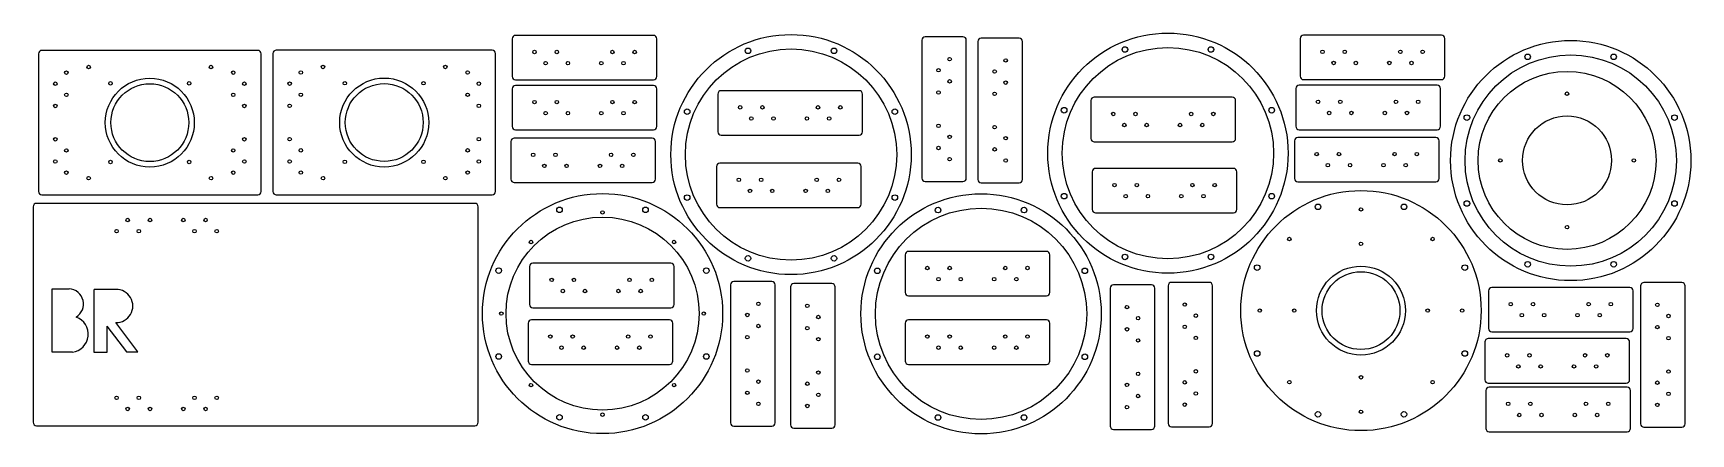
# Model space of a CAD drawing. Extents: x 1 to 1491, y 2 to 363.
import ezdxf

# ---------------------------------------------------------------- set-up
doc = ezdxf.new("R2010")
doc.units = 0
for name, color, linetype in [('b_Osnovanie_200x400x12_H12_BR_001_', 7, 'CONTINUOUS'), ('b_Out_gear_holder_for_CNC_bottom_part_H12_001_', 7, 'CONTINUOUS'), ('b_Out_gear_holder_for_CNC_H12_middle_parts_001_', 7, 'CONTINUOUS'), ('b_Out_gear_holder_for_CNC_H12_middle_parts_001_001', 7, 'CONTINUOUS'), ('b_Out_gear_holder_for_CNC_H12_middle_parts_001_002', 7, 'CONTINUOUS'), ('b_Out_gear_holder_for_CNC_H12_middle_parts_001_003', 7, 'CONTINUOUS'), ('b_Out_gear_holder_for_CNC_H12_up_part_001_', 7, 'CONTINUOUS'), ('b_Out_gear_holder_for_CNC_Under_bottom_part_H12_001_', 7, 'CONTINUOUS'), ('b_plate_130x40x12_part_1_of_16_H12_001_', 7, 'CONTINUOUS'), ('b_plate_130x40x12_part_1_of_16_H12_001_001', 7, 'CONTINUOUS'), ('b_plate_130x40x12_part_1_of_16_H12_001_002', 7, 'CONTINUOUS'), ('b_plate_130x40x12_part_1_of_16_H12_001_003', 7, 'CONTINUOUS'), ('b_plate_130x40x12_part_1_of_16_H12_001_004', 7, 'CONTINUOUS'), ('b_plate_130x40x12_part_1_of_16_H12_001_005', 7, 'CONTINUOUS'), ('b_plate_130x40x12_part_1_of_16_H12_001_006', 7, 'CONTINUOUS'), ('b_plate_130x40x12_part_1_of_16_H12_001_007', 7, 'CONTINUOUS'), ('b_plate_130x40x12_part_1_of_16_H12_001_008', 7, 'CONTINUOUS'), ('b_plate_130x40x12_part_1_of_16_H12_001_009', 7, 'CONTINUOUS'), ('b_plate_130x40x12_part_1_of_16_H12_001_010', 7, 'CONTINUOUS'), ('b_plate_130x40x12_part_1_of_16_H12_001_011', 7, 'CONTINUOUS'), ('b_plate_130x40x12_part_1_of_16_H12_001_012', 7, 'CONTINUOUS'), ('b_plate_130x40x12_part_1_of_16_H12_001_013', 7, 'CONTINUOUS'), ('b_plate_130x40x12_part_1_of_16_H12_001_014', 7, 'CONTINUOUS'), ('b_plate_130x40x12_part_1_of_16_H12_001_015', 7, 'CONTINUOUS'), ('b_plate_130x40x12_part_1_of_16_H12_001_016', 7, 'CONTINUOUS'), ('b_plate_130x40x12_part_1_of_16_H12_001_017', 7, 'CONTINUOUS'), ('b_plate_130x40x12_part_1_of_16_H12_001_018', 7, 'CONTINUOUS'), ('b_plate_130x40x12_part_1_of_16_H12_001_019', 7, 'CONTINUOUS'), ('b_plate_130x40x12_part_1_of_16_H12_001_020', 7, 'CONTINUOUS'), ('b_plate_130x40x12_part_1_of_16_H12_001_021', 7, 'CONTINUOUS'), ('b_plate_130x40x12_part_1_of_16_H12_001_022', 7, 'CONTINUOUS'), ('b_plate_130x40x12_part_1_of_16_H12_001_023', 7, 'CONTINUOUS'), ('b_Plate_200x130_12_bear_support_H12_h10_001_', 7, 'CONTINUOUS'), ('b_Plate_200x130_12_bear_support_H12_h10_001_001', 7, 'CONTINUOUS')]:
    doc.layers.add(name, color=color, linetype=linetype)

msp = doc.modelspace()

# ---------------------------------------------------------------- linework, layer by layer
at = {"layer": 'b_Osnovanie_200x400x12_H12_BR_001_'}
for p, q in [((397.973, 209.805, 0), (3.97284, 209.805, 0)), ((397.973, 209.805, 12), (3.97284, 209.805, 12)), ((3.97284, 209.805, 0), (3.97284, 209.805, 12)), ((397.973, 209.805, 0), (3.97284, 209.805, 0)), ((3.97284, 209.805, 0), (3.97284, 209.805, 12)), ((397.973, 209.805, 12), (3.97284, 209.805, 12)), ((397.973, 209.805, 0), (397.973, 209.805, 12)), ((397.973, 209.805, 0), (397.973, 209.805, 12)), ((0.97284, 206.805, 0), (0.97284, 12.8047, 0)), ((0.97284, 206.805, 12), (0.97284, 12.8047, 12)), ((0.97284, 206.805, 0), (0.97284, 12.8047, 0)), ((0.97284, 206.805, 0), (0.97284, 206.805, 12)), ((0.97284, 206.805, 12), (0.97284, 12.8047, 12)), ((0.97284, 206.805, 0), (0.97284, 206.805, 12)), ((87.5353, 194.805, 0), (87.5353, 194.805, 12)), ((87.5353, 194.805, 0), (87.5353, 194.805, 12)), ((107.535, 194.805, 0), (107.535, 194.805, 12)), ((107.535, 194.805, 0), (107.535, 194.805, 12)), ((137.535, 194.805, 0), (137.535, 194.805, 12)), ((137.535, 194.805, 0), (137.535, 194.805, 12)), ((157.535, 194.805, 0), (157.535, 194.805, 12)), ((157.535, 194.805, 0), (157.535, 194.805, 12)), ((400.973, 12.8047, 0), (400.973, 206.805, 0)), ((400.973, 12.8047, 12), (400.973, 206.805, 12)), ((400.973, 12.8047, 0), (400.973, 206.805, 0)), ((400.973, 206.805, 0), (400.973, 206.805, 12)), ((400.973, 12.8047, 12), (400.973, 206.805, 12)), ((400.973, 206.805, 0), (400.973, 206.805, 12)), ((77.5353, 184.805, 0), (77.5353, 184.805, 12)), ((77.5353, 184.805, 0), (77.5353, 184.805, 12)), ((97.5353, 184.805, 0), (97.5353, 184.805, 12)), ((97.5353, 184.805, 0), (97.5353, 184.805, 12)), ((147.535, 184.805, 0), (147.535, 184.805, 12)), ((147.535, 184.805, 0), (147.535, 184.805, 12)), ((167.535, 184.805, 0), (167.535, 184.805, 12)), ((167.535, 184.805, 0), (167.535, 184.805, 12)), ((18.1844, 75.8978, 0), (18.1844, 132.881, 0)), ((18.1844, 132.881, 0), (33.3941, 132.881, 0)), ((18.1844, 75.8978, 12), (18.1844, 132.881, 12)), ((18.1844, 132.881, 12), (33.3941, 132.881, 12)), ((18.1844, 132.881, 0), (18.1844, 132.881, 12)), ((18.1844, 75.8978, 0), (18.1844, 132.881, 0)), ((18.1844, 75.8978, 12), (18.1844, 132.881, 12)), ((18.1844, 132.881, 0), (18.1844, 132.881, 12)), ((18.1844, 132.881, 0), (33.3941, 132.881, 0)), ((18.1844, 132.881, 12), (33.3941, 132.881, 12)), ((33.3941, 132.881, 0), (33.3941, 132.881, 12)), ((33.3941, 132.881, 0), (33.3941, 132.881, 12)), ((55.7542, 75.7578, 0), (55.7542, 132.356, 0)), ((75.325, 132.356, 0), (55.7542, 132.356, 0)), ((55.7542, 75.7578, 12), (55.7542, 132.356, 12)), ((75.325, 132.356, 12), (55.7542, 132.356, 12)), ((55.7542, 132.356, 0), (55.7542, 132.356, 12)), ((55.7542, 75.7578, 0), (55.7542, 132.356, 0)), ((55.7542, 75.7578, 12), (55.7542, 132.356, 12)), ((55.7542, 132.356, 0), (55.7542, 132.356, 12)), ((75.325, 132.356, 0), (55.7542, 132.356, 0)), ((75.325, 132.356, 12), (55.7542, 132.356, 12)), ((75.325, 132.356, 0), (75.325, 132.356, 12)), ((75.325, 132.356, 0), (75.325, 132.356, 12)), ((39.6754, 107.498, 0), (39.6754, 107.498, 12)), ((39.6754, 107.498, 0), (39.6754, 107.498, 12)), ((67.2336, 99.4012, 0), (67.2336, 75.7578, 0)), ((67.2336, 99.4012, 0), (84.7528, 76.143, 0)), ((67.2336, 99.4012, 12), (67.2336, 75.7578, 12)), ((67.2336, 99.4012, 12), (84.7528, 76.143, 12)), ((67.2336, 99.4012, 0), (67.2336, 99.4012, 12)), ((67.2336, 99.4012, 0), (67.2336, 75.7578, 0)), ((67.2336, 99.4012, 12), (67.2336, 75.7578, 12)), ((67.2336, 99.4012, 0), (67.2336, 99.4012, 12)), ((67.2336, 99.4012, 0), (84.7528, 76.143, 0)), ((67.2336, 99.4012, 12), (84.7528, 76.143, 12)), ((95.0068, 76.143, 0), (75.3245, 102.57, 0)), ((95.0068, 76.143, 12), (75.3245, 102.57, 12)), ((75.3245, 102.57, 0), (75.3245, 102.57, 12)), ((75.3245, 102.57, 0), (75.3245, 102.57, 12)), ((95.0068, 76.143, 0), (75.3245, 102.57, 0)), ((95.0068, 76.143, 12), (75.3245, 102.57, 12)), ((36.2011, 75.8978, 0), (18.1844, 75.8978, 0)), ((36.2011, 75.8978, 12), (18.1844, 75.8978, 12)), ((18.1844, 75.8978, 0), (18.1844, 75.8978, 12)), ((36.2011, 75.8978, 0), (18.1844, 75.8978, 0)), ((36.2011, 75.8978, 12), (18.1844, 75.8978, 12)), ((18.1844, 75.8978, 0), (18.1844, 75.8978, 12)), ((36.2011, 75.8978, 0), (36.2011, 75.8978, 12)), ((36.2011, 75.8978, 0), (36.2011, 75.8978, 12)), ((67.2336, 75.7578, 0), (55.7542, 75.7578, 0)), ((67.2336, 75.7578, 12), (55.7542, 75.7578, 12)), ((55.7542, 75.7578, 0), (55.7542, 75.7578, 12)), ((67.2336, 75.7578, 0), (55.7542, 75.7578, 0)), ((67.2336, 75.7578, 12), (55.7542, 75.7578, 12)), ((55.7542, 75.7578, 0), (55.7542, 75.7578, 12)), ((67.2336, 75.7578, 0), (67.2336, 75.7578, 12)), ((67.2336, 75.7578, 0), (67.2336, 75.7578, 12)), ((84.7528, 76.143, 0), (95.0068, 76.143, 0)), ((84.7528, 76.143, 12), (95.0068, 76.143, 12)), ((84.7528, 76.143, 0), (84.7528, 76.143, 12)), ((84.7528, 76.143, 0), (95.0068, 76.143, 0)), ((84.7528, 76.143, 12), (95.0068, 76.143, 12)), ((84.7528, 76.143, 0), (84.7528, 76.143, 12)), ((95.0068, 76.143, 0), (95.0068, 76.143, 12)), ((95.0068, 76.143, 0), (95.0068, 76.143, 12)), ((77.5353, 34.8047, 0), (77.5353, 34.8047, 12)), ((77.5353, 34.8047, 0), (77.5353, 34.8047, 12)), ((97.5353, 34.8047, 0), (97.5353, 34.8047, 12)), ((97.5353, 34.8047, 0), (97.5353, 34.8047, 12)), ((147.535, 34.8047, 0), (147.535, 34.8047, 12)), ((147.535, 34.8047, 0), (147.535, 34.8047, 12)), ((167.535, 34.8047, 0), (167.535, 34.8047, 12)), ((167.535, 34.8047, 0), (167.535, 34.8047, 12)), ((87.5353, 24.8047, 0), (87.5353, 24.8047, 12)), ((87.5353, 24.8047, 0), (87.5353, 24.8047, 12)), ((107.535, 24.8047, 0), (107.535, 24.8047, 12)), ((107.535, 24.8047, 0), (107.535, 24.8047, 12)), ((137.535, 24.8047, 0), (137.535, 24.8047, 12)), ((137.535, 24.8047, 0), (137.535, 24.8047, 12)), ((157.535, 24.8047, 0), (157.535, 24.8047, 12)), ((157.535, 24.8047, 0), (157.535, 24.8047, 12)), ((0.97284, 12.8047, 0), (0.97284, 12.8047, 12)), ((0.97284, 12.8047, 0), (0.97284, 12.8047, 12)), ((3.97284, 9.80473, 0), (397.973, 9.80473, 0)), ((3.97284, 9.80473, 0), (3.97284, 9.80473, 12)), ((3.97284, 9.80473, 12), (397.973, 9.80473, 12)), ((3.97284, 9.80473, 0), (397.973, 9.80473, 0)), ((3.97284, 9.80473, 0), (3.97284, 9.80473, 12)), ((3.97284, 9.80473, 12), (397.973, 9.80473, 12)), ((397.973, 9.80473, 0), (397.973, 9.80473, 12)), ((397.973, 9.80473, 0), (397.973, 9.80473, 12)), ((400.973, 12.8047, 0), (400.973, 12.8047, 12)), ((400.973, 12.8047, 0), (400.973, 12.8047, 12))]:
    msp.add_line(p, q, dxfattribs=at)
for centre in [(85.9728, 194.805), (85.9728, 194.805), (85.9728, 194.805), (85.9728, 194.805), (105.973, 194.805), (105.973, 194.805), (105.973, 194.805), (105.973, 194.805), (135.973, 194.805), (135.973, 194.805), (135.973, 194.805), (135.973, 194.805), (155.973, 194.805), (155.973, 194.805), (155.973, 194.805), (155.973, 194.805), (75.9728, 184.805), (75.9728, 184.805), (75.9728, 184.805), (75.9728, 184.805), (95.9728, 184.805), (95.9728, 184.805), (95.9728, 184.805), (95.9728, 184.805), (145.973, 184.805), (145.973, 184.805), (145.973, 184.805), (145.973, 184.805), (165.973, 184.805), (165.973, 184.805), (165.973, 184.805), (165.973, 184.805), (75.9728, 34.8047), (75.9728, 34.8047), (75.9728, 34.8047), (75.9728, 34.8047), (95.9728, 34.8047), (95.9728, 34.8047), (95.9728, 34.8047), (95.9728, 34.8047), (145.973, 34.8047), (145.973, 34.8047), (145.973, 34.8047), (145.973, 34.8047), (165.973, 34.8047), (165.973, 34.8047), (165.973, 34.8047), (165.973, 34.8047), (85.9728, 24.8047), (85.9728, 24.8047), (85.9728, 24.8047), (85.9728, 24.8047), (105.973, 24.8047), (105.973, 24.8047), (105.973, 24.8047), (105.973, 24.8047), (135.973, 24.8047), (135.973, 24.8047), (135.973, 24.8047), (135.973, 24.8047), (155.973, 24.8047), (155.973, 24.8047), (155.973, 24.8047), (155.973, 24.8047)]:
    msp.add_circle(centre, 1.5625, dxfattribs=at)
for centre, radius, start, end in [((3.97284, 206.805, 0), 3, 90, 180), ((3.97284, 206.805, 12), 3, 90, 180), ((3.97284, 206.805, 0), 3, 90, 180), ((3.97284, 206.805, 12), 3, 90, 180), ((397.973, 206.805, 0), 3, 0, 90), ((397.973, 206.805, 12), 3, 0, 90), ((397.973, 206.805, 0), 3, 0, 90), ((397.973, 206.805, 12), 3, 0, 90), ((32.5097, 119.193, 0), 13.7159, -58.5042, 86.3028), ((32.5097, 119.193, 12), 13.7159, -58.5042, 86.3028), ((32.5097, 119.193, 0), 13.7159, -58.5042, 86.3028), ((32.5097, 119.193, 12), 13.7159, -58.5042, 86.3028), ((75.6887, 117.463, 0), 14.8972, -91.4009, 91.399), ((75.6887, 117.463, 12), 14.8972, -91.4009, 91.399), ((75.6887, 117.463, 0), 14.8972, -91.4009, 91.399), ((75.6887, 117.463, 12), 14.8972, -91.4009, 91.399), ((34.1855, 92.1105, 0), 16.3376, -82.9133, 70.3651), ((34.1855, 92.1105, 12), 16.3376, -82.9133, 70.3651), ((34.1855, 92.1105, 0), 16.3376, -82.9133, 70.3651), ((34.1855, 92.1105, 12), 16.3376, -82.9133, 70.3651), ((3.97284, 12.8047, 0), 3, 180, -90), ((3.97284, 12.8047, 0), 3, 180, -90), ((3.97284, 12.8047, 12), 3, 180, -90), ((3.97284, 12.8047, 12), 3, 180, -90), ((397.973, 12.8047, 0), 3, -90, 0), ((397.973, 12.8047, 0), 3, -90, 0), ((397.973, 12.8047, 12), 3, -90, 0), ((397.973, 12.8047, 12), 3, -90, 0)]:
    msp.add_arc(centre, radius, start, end, dxfattribs=at)
at = {"layer": 'b_Out_gear_holder_for_CNC_bottom_part_H12_001_'}
for p, q in [((1158.45, 206.639, 12), (1158.45, 206.639, 0)), ((1158.45, 206.639, 12), (1158.45, 206.639, 0)), ((1196.16, 204.327, 12), (1196.16, 204.327, 0)), ((1196.16, 204.327, 12), (1196.16, 204.327, 0)), ((1235.75, 206.639, 12), (1235.75, 206.639, 0)), ((1235.75, 206.639, 12), (1235.75, 206.639, 0)), ((1131.81, 177.674, 12), (1131.81, 177.674, 0)), ((1131.81, 177.674, 12), (1131.81, 177.674, 0)), ((1196.16, 173.327, 12), (1196.16, 173.327, 0)), ((1196.16, 173.327, 12), (1196.16, 173.327, 0)), ((1260.51, 177.674, 12), (1260.51, 177.674, 0)), ((1260.51, 177.674, 12), (1260.51, 177.674, 0)), ((1103.79, 151.978, 12), (1103.79, 151.978, 0)), ((1103.79, 151.978, 12), (1103.79, 151.978, 0)), ((1290.41, 151.978, 12), (1290.41, 151.978, 0)), ((1290.41, 151.978, 12), (1290.41, 151.978, 0)), ((1105.16, 113.327, 12), (1105.16, 113.327, 0)), ((1105.16, 113.327, 12), (1105.16, 113.327, 0)), ((1136.16, 113.327, 12), (1136.16, 113.327, 0)), ((1136.16, 113.327, 12), (1136.16, 113.327, 0)), ((1229.6, 113.327, 2), (1229.6, 113.327, 0)), ((1229.6, 113.327, 2), (1229.6, 113.327, 0)), ((1234.6, 113.327, 12), (1234.6, 113.327, 2)), ((1234.6, 113.327, 12), (1234.6, 113.327, 2)), ((1256.16, 113.327, 12), (1256.16, 113.327, 0)), ((1256.16, 113.327, 12), (1256.16, 113.327, 0)), ((1287.16, 113.327, 12), (1287.16, 113.327, 0)), ((1287.16, 113.327, 12), (1287.16, 113.327, 0)), ((1302.6, 113.327, 12), (1302.6, 113.327, 0)), ((1302.6, 113.327, 12), (1302.6, 113.327, 0)), ((1103.79, 74.6763, 12), (1103.79, 74.6763, 0)), ((1103.79, 74.6763, 12), (1103.79, 74.6763, 0)), ((1290.41, 74.6763, 12), (1290.41, 74.6763, 0)), ((1290.41, 74.6763, 12), (1290.41, 74.6763, 0)), ((1131.81, 48.9806, 12), (1131.81, 48.9806, 0)), ((1131.81, 48.9806, 12), (1131.81, 48.9806, 0)), ((1196.16, 53.3273, 12), (1196.16, 53.3273, 0)), ((1196.16, 53.3273, 12), (1196.16, 53.3273, 0)), ((1260.51, 48.9806, 12), (1260.51, 48.9806, 0)), ((1260.51, 48.9806, 12), (1260.51, 48.9806, 0)), ((1158.45, 20.0155, 12), (1158.45, 20.0155, 0)), ((1158.45, 20.0155, 12), (1158.45, 20.0155, 0)), ((1196.16, 22.3273, 12), (1196.16, 22.3273, 0)), ((1196.16, 22.3273, 12), (1196.16, 22.3273, 0)), ((1235.75, 20.0155, 12), (1235.75, 20.0155, 0)), ((1235.75, 20.0155, 12), (1235.75, 20.0155, 0))]:
    msp.add_line(p, q, dxfattribs=at)
for centre, radius in [((1194.6, 113.327), 108), ((1194.6, 113.327), 108), ((1194.6, 113.327), 108), ((1194.6, 113.327), 108), ((1155.95, 206.639), 2.5), ((1155.95, 206.639), 2.5), ((1155.95, 206.639), 2.5), ((1155.95, 206.639), 2.5), ((1233.25, 206.639), 2.5), ((1233.25, 206.639), 2.5), ((1233.25, 206.639), 2.5), ((1233.25, 206.639), 2.5), ((1194.6, 204.327), 1.5625), ((1194.6, 204.327), 1.5625), ((1194.6, 204.327), 1.5625), ((1194.6, 204.327), 1.5625), ((1130.25, 177.674), 1.5625), ((1130.25, 177.674), 1.5625), ((1130.25, 177.674), 1.5625), ((1130.25, 177.674), 1.5625), ((1258.95, 177.674), 1.5625), ((1258.95, 177.674), 1.5625), ((1258.95, 177.674), 1.5625), ((1258.95, 177.674), 1.5625), ((1194.6, 173.327), 1.5625), ((1194.6, 173.327), 1.5625), ((1194.6, 173.327), 1.5625), ((1194.6, 173.327), 1.5625), ((1101.29, 151.978), 2.5), ((1101.29, 151.978), 2.5), ((1101.29, 151.978), 2.5), ((1101.29, 151.978), 2.5), ((1194.6, 113.327), 40), ((1194.6, 113.327), 40), ((1194.6, 113.327), 40), ((1194.6, 113.327), 40), ((1287.91, 151.978), 2.5), ((1287.91, 151.978), 2.5), ((1287.91, 151.978), 2.5), ((1287.91, 151.978), 2.5), ((1194.6, 113.327), 35), ((1194.6, 113.327), 35), ((1194.6, 113.327), 35), ((1194.6, 113.327), 35), ((1103.6, 113.327), 1.5625), ((1103.6, 113.327), 1.5625), ((1103.6, 113.327), 1.5625), ((1103.6, 113.327), 1.5625), ((1134.6, 113.327), 1.5625), ((1134.6, 113.327), 1.5625), ((1134.6, 113.327), 1.5625), ((1134.6, 113.327), 1.5625), ((1254.6, 113.327), 1.5625), ((1254.6, 113.327), 1.5625), ((1254.6, 113.327), 1.5625), ((1254.6, 113.327), 1.5625), ((1285.6, 113.327), 1.5625), ((1285.6, 113.327), 1.5625), ((1285.6, 113.327), 1.5625), ((1285.6, 113.327), 1.5625), ((1101.29, 74.6763), 2.5), ((1101.29, 74.6763), 2.5), ((1101.29, 74.6763), 2.5), ((1101.29, 74.6763), 2.5), ((1287.91, 74.6763), 2.5), ((1287.91, 74.6763), 2.5), ((1287.91, 74.6763), 2.5), ((1287.91, 74.6763), 2.5), ((1130.25, 48.9806), 1.5625), ((1130.25, 48.9806), 1.5625), ((1130.25, 48.9806), 1.5625), ((1130.25, 48.9806), 1.5625), ((1194.6, 53.3273), 1.5625), ((1194.6, 53.3273), 1.5625), ((1194.6, 53.3273), 1.5625), ((1194.6, 53.3273), 1.5625), ((1258.95, 48.9806), 1.5625), ((1258.95, 48.9806), 1.5625), ((1258.95, 48.9806), 1.5625), ((1258.95, 48.9806), 1.5625), ((1155.95, 20.0155), 2.5), ((1155.95, 20.0155), 2.5), ((1155.95, 20.0155), 2.5), ((1155.95, 20.0155), 2.5), ((1194.6, 22.3273), 1.5625), ((1194.6, 22.3273), 1.5625), ((1194.6, 22.3273), 1.5625), ((1194.6, 22.3273), 1.5625), ((1233.25, 20.0155), 2.5), ((1233.25, 20.0155), 2.5), ((1233.25, 20.0155), 2.5), ((1233.25, 20.0155), 2.5)]:
    msp.add_circle(centre, radius, dxfattribs=at)
at = {"layer": 'b_Out_gear_holder_for_CNC_H12_middle_parts_001_'}
for p, q in [((646.09, 346.957, 12), (646.09, 346.957, 0)), ((646.09, 346.957, 12), (646.09, 346.957, 0)), ((723.392, 346.957, 12), (723.392, 346.957, 0)), ((723.392, 346.957, 12), (723.392, 346.957, 0)), ((591.429, 292.296, 12), (591.429, 292.296, 0)), ((591.429, 292.296, 12), (591.429, 292.296, 0)), ((778.052, 292.296, 12), (778.052, 292.296, 0)), ((778.052, 292.296, 12), (778.052, 292.296, 0)), ((777.241, 253.645, 12), (777.241, 253.645, 0)), ((777.241, 253.645, 12), (777.241, 253.645, 0)), ((790.241, 253.645, 12), (790.241, 253.645, 0)), ((790.241, 253.645, 12), (790.241, 253.645, 0)), ((591.429, 214.994, 12), (591.429, 214.994, 0)), ((591.429, 214.994, 12), (591.429, 214.994, 0)), ((778.052, 214.994, 12), (778.052, 214.994, 0)), ((778.052, 214.994, 12), (778.052, 214.994, 0)), ((646.09, 160.333, 12), (646.09, 160.333, 0)), ((646.09, 160.333, 12), (646.09, 160.333, 0)), ((723.392, 160.333, 12), (723.392, 160.333, 0)), ((723.392, 160.333, 12), (723.392, 160.333, 0))]:
    msp.add_line(p, q, dxfattribs=at)
for centre, radius in [((682.241, 253.645), 108), ((682.241, 253.645), 108), ((682.241, 253.645), 108), ((682.241, 253.645), 108), ((682.241, 253.645), 95), ((682.241, 253.645), 95), ((682.241, 253.645), 95), ((682.241, 253.645), 95), ((643.59, 346.957), 2.5), ((643.59, 346.957), 2.5), ((643.59, 346.957), 2.5), ((643.59, 346.957), 2.5), ((720.892, 346.957), 2.5), ((720.892, 346.957), 2.5), ((720.892, 346.957), 2.5), ((720.892, 346.957), 2.5), ((588.929, 292.296), 2.5), ((588.929, 292.296), 2.5), ((588.929, 292.296), 2.5), ((588.929, 292.296), 2.5), ((775.552, 292.296), 2.5), ((775.552, 292.296), 2.5), ((775.552, 292.296), 2.5), ((775.552, 292.296), 2.5), ((588.929, 214.994), 2.5), ((588.929, 214.994), 2.5), ((588.929, 214.994), 2.5), ((588.929, 214.994), 2.5), ((775.552, 214.994), 2.5), ((775.552, 214.994), 2.5), ((775.552, 214.994), 2.5), ((775.552, 214.994), 2.5), ((643.59, 160.333), 2.5), ((643.59, 160.333), 2.5), ((643.59, 160.333), 2.5), ((643.59, 160.333), 2.5), ((720.892, 160.333), 2.5), ((720.892, 160.333), 2.5), ((720.892, 160.333), 2.5), ((720.892, 160.333), 2.5)]:
    msp.add_circle(centre, radius, dxfattribs=at)
at = {"layer": 'b_Out_gear_holder_for_CNC_H12_middle_parts_001_001'}
for p, q in [((984.895, 348.231, 12), (984.895, 348.231, 0)), ((984.895, 348.231, 12), (984.895, 348.231, 0)), ((1062.2, 348.231, 12), (1062.2, 348.231, 0)), ((1062.2, 348.231, 12), (1062.2, 348.231, 0)), ((930.234, 293.57, 12), (930.234, 293.57, 0)), ((930.234, 293.57, 12), (930.234, 293.57, 0)), ((1116.86, 293.57, 12), (1116.86, 293.57, 0)), ((1116.86, 293.57, 12), (1116.86, 293.57, 0)), ((1116.05, 254.919, 12), (1116.05, 254.919, 0)), ((1116.05, 254.919, 12), (1116.05, 254.919, 0)), ((1129.05, 254.919, 12), (1129.05, 254.919, 0)), ((1129.05, 254.919, 12), (1129.05, 254.919, 0)), ((930.234, 216.268, 12), (930.234, 216.268, 0)), ((930.234, 216.268, 12), (930.234, 216.268, 0)), ((1116.86, 216.268, 12), (1116.86, 216.268, 0)), ((1116.86, 216.268, 12), (1116.86, 216.268, 0)), ((984.895, 161.608, 12), (984.895, 161.608, 0)), ((984.895, 161.608, 12), (984.895, 161.608, 0)), ((1062.2, 161.608, 12), (1062.2, 161.608, 0)), ((1062.2, 161.608, 12), (1062.2, 161.608, 0))]:
    msp.add_line(p, q, dxfattribs=at)
for centre, radius in [((1021.05, 254.919), 108), ((1021.05, 254.919), 108), ((1021.05, 254.919), 108), ((1021.05, 254.919), 108), ((1021.05, 254.919), 95), ((1021.05, 254.919), 95), ((1021.05, 254.919), 95), ((1021.05, 254.919), 95), ((982.395, 348.231), 2.5), ((982.395, 348.231), 2.5), ((982.395, 348.231), 2.5), ((982.395, 348.231), 2.5), ((1059.7, 348.231), 2.5), ((1059.7, 348.231), 2.5), ((1059.7, 348.231), 2.5), ((1059.7, 348.231), 2.5), ((927.734, 293.57), 2.5), ((927.734, 293.57), 2.5), ((927.734, 293.57), 2.5), ((927.734, 293.57), 2.5), ((1114.36, 293.57), 2.5), ((1114.36, 293.57), 2.5), ((1114.36, 293.57), 2.5), ((1114.36, 293.57), 2.5), ((927.734, 216.268), 2.5), ((927.734, 216.268), 2.5), ((927.734, 216.268), 2.5), ((927.734, 216.268), 2.5), ((1114.36, 216.268), 2.5), ((1114.36, 216.268), 2.5), ((1114.36, 216.268), 2.5), ((1114.36, 216.268), 2.5), ((982.395, 161.608), 2.5), ((982.395, 161.608), 2.5), ((982.395, 161.608), 2.5), ((982.395, 161.608), 2.5), ((1059.7, 161.608), 2.5), ((1059.7, 161.608), 2.5), ((1059.7, 161.608), 2.5), ((1059.7, 161.608), 2.5)]:
    msp.add_circle(centre, radius, dxfattribs=at)
at = {"layer": 'b_Out_gear_holder_for_CNC_H12_middle_parts_001_002'}
for p, q in [((1346.97, 341.594, 12), (1346.97, 341.594, 0)), ((1346.97, 341.594, 12), (1346.97, 341.594, 0)), ((1424.28, 341.594, 12), (1424.28, 341.594, 0)), ((1424.28, 341.594, 12), (1424.28, 341.594, 0)), ((1292.31, 286.933, 12), (1292.31, 286.933, 0)), ((1292.31, 286.933, 12), (1292.31, 286.933, 0)), ((1478.94, 286.933, 12), (1478.94, 286.933, 0)), ((1478.94, 286.933, 12), (1478.94, 286.933, 0)), ((1478.13, 248.282, 12), (1478.13, 248.282, 0)), ((1478.13, 248.282, 12), (1478.13, 248.282, 0)), ((1491.13, 248.282, 12), (1491.13, 248.282, 0)), ((1491.13, 248.282, 12), (1491.13, 248.282, 0)), ((1292.31, 209.631, 12), (1292.31, 209.631, 0)), ((1292.31, 209.631, 12), (1292.31, 209.631, 0)), ((1478.94, 209.631, 12), (1478.94, 209.631, 0)), ((1478.94, 209.631, 12), (1478.94, 209.631, 0)), ((1346.97, 154.97, 12), (1346.97, 154.97, 0)), ((1346.97, 154.97, 12), (1346.97, 154.97, 0)), ((1424.28, 154.97, 12), (1424.28, 154.97, 0)), ((1424.28, 154.97, 12), (1424.28, 154.97, 0))]:
    msp.add_line(p, q, dxfattribs=at)
for centre, radius in [((1383.13, 248.282), 108), ((1383.13, 248.282), 108), ((1383.13, 248.282), 108), ((1383.13, 248.282), 108), ((1383.13, 248.282), 95), ((1383.13, 248.282), 95), ((1383.13, 248.282), 95), ((1383.13, 248.282), 95), ((1344.47, 341.594), 2.5), ((1344.47, 341.594), 2.5), ((1344.47, 341.594), 2.5), ((1344.47, 341.594), 2.5), ((1421.78, 341.594), 2.5), ((1421.78, 341.594), 2.5), ((1421.78, 341.594), 2.5), ((1421.78, 341.594), 2.5), ((1289.81, 286.933), 2.5), ((1289.81, 286.933), 2.5), ((1289.81, 286.933), 2.5), ((1289.81, 286.933), 2.5), ((1476.44, 286.933), 2.5), ((1476.44, 286.933), 2.5), ((1476.44, 286.933), 2.5), ((1476.44, 286.933), 2.5), ((1289.81, 209.631), 2.5), ((1289.81, 209.631), 2.5), ((1289.81, 209.631), 2.5), ((1289.81, 209.631), 2.5), ((1476.44, 209.631), 2.5), ((1476.44, 209.631), 2.5), ((1476.44, 209.631), 2.5), ((1476.44, 209.631), 2.5), ((1344.47, 154.97), 2.5), ((1344.47, 154.97), 2.5), ((1344.47, 154.97), 2.5), ((1344.47, 154.97), 2.5), ((1421.78, 154.97), 2.5), ((1421.78, 154.97), 2.5), ((1421.78, 154.97), 2.5), ((1421.78, 154.97), 2.5)]:
    msp.add_circle(centre, radius, dxfattribs=at)
at = {"layer": 'b_Out_gear_holder_for_CNC_H12_middle_parts_001_003'}
for p, q in [((816.923, 203.739, 12), (816.923, 203.739, 0)), ((816.923, 203.739, 12), (816.923, 203.739, 0)), ((894.225, 203.739, 12), (894.225, 203.739, 0)), ((894.225, 203.739, 12), (894.225, 203.739, 0)), ((762.262, 149.078, 12), (762.262, 149.078, 0)), ((762.262, 149.078, 12), (762.262, 149.078, 0)), ((948.886, 149.078, 12), (948.886, 149.078, 0)), ((948.886, 149.078, 12), (948.886, 149.078, 0)), ((948.074, 110.427, 12), (948.074, 110.427, 0)), ((948.074, 110.427, 12), (948.074, 110.427, 0)), ((961.074, 110.427, 12), (961.074, 110.427, 0)), ((961.074, 110.427, 12), (961.074, 110.427, 0)), ((762.262, 71.7763, 12), (762.262, 71.7763, 0)), ((762.262, 71.7763, 12), (762.262, 71.7763, 0)), ((948.886, 71.7763, 12), (948.886, 71.7763, 0)), ((948.886, 71.7763, 12), (948.886, 71.7763, 0)), ((816.923, 17.1155, 12), (816.923, 17.1155, 0)), ((816.923, 17.1155, 12), (816.923, 17.1155, 0)), ((894.225, 17.1155, 12), (894.225, 17.1155, 0)), ((894.225, 17.1155, 12), (894.225, 17.1155, 0))]:
    msp.add_line(p, q, dxfattribs=at)
for centre, radius in [((853.074, 110.427), 108), ((853.074, 110.427), 108), ((853.074, 110.427), 108), ((853.074, 110.427), 108), ((853.074, 110.427), 95), ((853.074, 110.427), 95), ((853.074, 110.427), 95), ((853.074, 110.427), 95), ((814.423, 203.739), 2.5), ((814.423, 203.739), 2.5), ((814.423, 203.739), 2.5), ((814.423, 203.739), 2.5), ((891.725, 203.739), 2.5), ((891.725, 203.739), 2.5), ((891.725, 203.739), 2.5), ((891.725, 203.739), 2.5), ((759.762, 149.078), 2.5), ((759.762, 149.078), 2.5), ((759.762, 149.078), 2.5), ((759.762, 149.078), 2.5), ((946.386, 149.078), 2.5), ((946.386, 149.078), 2.5), ((946.386, 149.078), 2.5), ((946.386, 149.078), 2.5), ((759.762, 71.7763), 2.5), ((759.762, 71.7763), 2.5), ((759.762, 71.7763), 2.5), ((759.762, 71.7763), 2.5), ((946.386, 71.7763), 2.5), ((946.386, 71.7763), 2.5), ((946.386, 71.7763), 2.5), ((946.386, 71.7763), 2.5), ((814.423, 17.1155), 2.5), ((814.423, 17.1155), 2.5), ((814.423, 17.1155), 2.5), ((814.423, 17.1155), 2.5), ((891.725, 17.1155), 2.5), ((891.725, 17.1155), 2.5), ((891.725, 17.1155), 2.5), ((891.725, 17.1155), 2.5)]:
    msp.add_circle(centre, radius, dxfattribs=at)
at = {"layer": 'b_Out_gear_holder_for_CNC_H12_up_part_001_'}
for p, q in [((476.647, 203.957, 12), (476.647, 203.957, 0)), ((476.647, 203.957, 12), (476.647, 203.957, 0)), ((514.361, 201.645, 12), (514.361, 201.645, 0)), ((514.361, 201.645, 12), (514.361, 201.645, 0)), ((553.949, 203.957, 12), (553.949, 203.957, 0)), ((553.949, 203.957, 12), (553.949, 203.957, 0)), ((450.014, 174.992, 12), (450.014, 174.992, 0)), ((450.014, 174.992, 12), (450.014, 174.992, 0)), ((578.707, 174.992, 12), (578.707, 174.992, 0)), ((578.707, 174.992, 12), (578.707, 174.992, 0)), ((421.986, 149.296, 12), (421.986, 149.296, 0)), ((421.986, 149.296, 12), (421.986, 149.296, 0)), ((608.61, 149.296, 12), (608.61, 149.296, 0)), ((608.61, 149.296, 12), (608.61, 149.296, 0)), ((423.361, 110.645, 12), (423.361, 110.645, 0)), ((423.361, 110.645, 12), (423.361, 110.645, 0)), ((599.548, 110.645, 12), (599.548, 110.645, 0)), ((599.548, 110.645, 12), (599.548, 110.645, 0)), ((605.361, 110.645, 12), (605.361, 110.645, 0)), ((605.361, 110.645, 12), (605.361, 110.645, 0)), ((620.798, 110.645, 12), (620.798, 110.645, 0)), ((620.798, 110.645, 12), (620.798, 110.645, 0)), ((421.986, 71.9939, 12), (421.986, 71.9939, 0)), ((421.986, 71.9939, 12), (421.986, 71.9939, 0)), ((608.61, 71.9939, 12), (608.61, 71.9939, 0)), ((608.61, 71.9939, 12), (608.61, 71.9939, 0)), ((450.014, 46.2982, 12), (450.014, 46.2982, 0)), ((450.014, 46.2982, 12), (450.014, 46.2982, 0)), ((578.707, 46.2982, 12), (578.707, 46.2982, 0)), ((578.707, 46.2982, 12), (578.707, 46.2982, 0)), ((476.647, 17.3331, 12), (476.647, 17.3331, 0)), ((476.647, 17.3331, 12), (476.647, 17.3331, 0)), ((514.361, 19.6449, 12), (514.361, 19.6449, 0)), ((514.361, 19.6449, 12), (514.361, 19.6449, 0)), ((553.949, 17.3331, 12), (553.949, 17.3331, 0)), ((553.949, 17.3331, 12), (553.949, 17.3331, 0))]:
    msp.add_line(p, q, dxfattribs=at)
for centre, radius in [((512.798, 110.645), 108), ((512.798, 110.645), 108), ((512.798, 110.645), 108), ((512.798, 110.645), 108), ((512.798, 110.645), 86.75), ((512.798, 110.645), 86.75), ((512.798, 110.645), 86.75), ((512.798, 110.645), 86.75), ((474.147, 203.957), 2.5), ((474.147, 203.957), 2.5), ((474.147, 203.957), 2.5), ((474.147, 203.957), 2.5), ((512.798, 201.645), 1.5625), ((512.798, 201.645), 1.5625), ((512.798, 201.645), 1.5625), ((512.798, 201.645), 1.5625), ((551.449, 203.957), 2.5), ((551.449, 203.957), 2.5), ((551.449, 203.957), 2.5), ((551.449, 203.957), 2.5), ((448.452, 174.992), 1.5625), ((448.452, 174.992), 1.5625), ((448.452, 174.992), 1.5625), ((448.452, 174.992), 1.5625), ((577.145, 174.992), 1.5625), ((577.145, 174.992), 1.5625), ((577.145, 174.992), 1.5625), ((577.145, 174.992), 1.5625), ((419.486, 149.296), 2.5), ((419.486, 149.296), 2.5), ((419.486, 149.296), 2.5), ((419.486, 149.296), 2.5), ((606.11, 149.296), 2.5), ((606.11, 149.296), 2.5), ((606.11, 149.296), 2.5), ((606.11, 149.296), 2.5), ((421.798, 110.645), 1.5625), ((421.798, 110.645), 1.5625), ((421.798, 110.645), 1.5625), ((421.798, 110.645), 1.5625), ((603.798, 110.645), 1.5625), ((603.798, 110.645), 1.5625), ((603.798, 110.645), 1.5625), ((603.798, 110.645), 1.5625), ((419.486, 71.9939), 2.5), ((419.486, 71.9939), 2.5), ((419.486, 71.9939), 2.5), ((419.486, 71.9939), 2.5), ((606.11, 71.9939), 2.5), ((606.11, 71.9939), 2.5), ((606.11, 71.9939), 2.5), ((606.11, 71.9939), 2.5), ((448.452, 46.2982), 1.5625), ((448.452, 46.2982), 1.5625), ((448.452, 46.2982), 1.5625), ((448.452, 46.2982), 1.5625), ((577.145, 46.2982), 1.5625), ((577.145, 46.2982), 1.5625), ((577.145, 46.2982), 1.5625), ((577.145, 46.2982), 1.5625), ((474.147, 17.3331), 2.5), ((474.147, 17.3331), 2.5), ((474.147, 17.3331), 2.5), ((474.147, 17.3331), 2.5), ((512.798, 19.6449), 1.5625), ((512.798, 19.6449), 1.5625), ((512.798, 19.6449), 1.5625), ((512.798, 19.6449), 1.5625), ((551.449, 17.3331), 2.5), ((551.449, 17.3331), 2.5), ((551.449, 17.3331), 2.5), ((551.449, 17.3331), 2.5)]:
    msp.add_circle(centre, radius, dxfattribs=at)
at = {"layer": 'b_Out_gear_holder_for_CNC_Under_bottom_part_H12_001_'}
for p, q in [((1381.4, 308.409, 0), (1381.4, 308.409, 12)), ((1381.4, 308.409, 0), (1381.4, 308.409, 12)), ((1321.4, 248.409, 0), (1321.4, 248.409, 12)), ((1321.4, 248.409, 0), (1321.4, 248.409, 12)), ((1419.84, 248.409, 0), (1419.84, 248.409, 12)), ((1419.84, 248.409, 0), (1419.84, 248.409, 12)), ((1441.4, 248.409, 0), (1441.4, 248.409, 12)), ((1441.4, 248.409, 0), (1441.4, 248.409, 12)), ((1459.84, 248.409, 0), (1459.84, 248.409, 12)), ((1459.84, 248.409, 0), (1459.84, 248.409, 12)), ((1381.4, 188.409, 0), (1381.4, 188.409, 12)), ((1381.4, 188.409, 0), (1381.4, 188.409, 12))]:
    msp.add_line(p, q, dxfattribs=at)
for centre, radius in [((1379.84, 248.409), 80), ((1379.84, 248.409), 80), ((1379.84, 248.409), 80), ((1379.84, 248.409), 80), ((1379.84, 308.409), 1.5625), ((1379.84, 308.409), 1.5625), ((1379.84, 308.409), 1.5625), ((1379.84, 308.409), 1.5625), ((1379.84, 248.409), 40), ((1379.84, 248.409), 40), ((1379.84, 248.409), 40), ((1379.84, 248.409), 40), ((1319.84, 248.409), 1.5625), ((1319.84, 248.409), 1.5625), ((1319.84, 248.409), 1.5625), ((1319.84, 248.409), 1.5625), ((1439.84, 248.409), 1.5625), ((1439.84, 248.409), 1.5625), ((1439.84, 248.409), 1.5625), ((1439.84, 248.409), 1.5625), ((1379.84, 188.409), 1.5625), ((1379.84, 188.409), 1.5625), ((1379.84, 188.409), 1.5625), ((1379.84, 188.409), 1.5625)]:
    msp.add_circle(centre, radius, dxfattribs=at)
at = {"layer": 'b_plate_130x40x12_part_1_of_16_H12_001_'}
for p, q in [((431.682, 357.916, 0), (431.682, 323.916, 0)), ((431.682, 357.916, 12), (431.682, 323.916, 12)), ((431.682, 357.916, 0), (431.682, 323.916, 0)), ((431.682, 357.916, 0), (431.682, 357.916, 12)), ((431.682, 357.916, 12), (431.682, 323.916, 12)), ((431.682, 357.916, 0), (431.682, 357.916, 12)), ((558.682, 360.916, 0), (434.682, 360.916, 0)), ((558.682, 360.916, 12), (434.682, 360.916, 12)), ((434.682, 360.916, 0), (434.682, 360.916, 12)), ((558.682, 360.916, 0), (434.682, 360.916, 0)), ((434.682, 360.916, 0), (434.682, 360.916, 12)), ((558.682, 360.916, 12), (434.682, 360.916, 12)), ((558.682, 360.916, 0), (558.682, 360.916, 12)), ((558.682, 360.916, 0), (558.682, 360.916, 12)), ((561.682, 323.916, 0), (561.682, 357.916, 0)), ((561.682, 323.916, 12), (561.682, 357.916, 12)), ((561.682, 323.916, 0), (561.682, 357.916, 0)), ((561.682, 357.916, 0), (561.682, 357.916, 12)), ((561.682, 323.916, 12), (561.682, 357.916, 12)), ((561.682, 357.916, 0), (561.682, 357.916, 12)), ((453.244, 345.916, 0), (453.244, 345.916, 12)), ((453.244, 345.916, 0), (453.244, 345.916, 12)), ((473.244, 345.916, 0), (473.244, 345.916, 12)), ((473.244, 345.916, 0), (473.244, 345.916, 12)), ((523.244, 345.916, 0), (523.244, 345.916, 12)), ((523.244, 345.916, 0), (523.244, 345.916, 12)), ((543.244, 345.916, 0), (543.244, 345.916, 12)), ((543.244, 345.916, 0), (543.244, 345.916, 12)), ((463.244, 335.916, 0), (463.244, 335.916, 12)), ((463.244, 335.916, 0), (463.244, 335.916, 12)), ((483.244, 335.916, 0), (483.244, 335.916, 12)), ((483.244, 335.916, 0), (483.244, 335.916, 12)), ((513.244, 335.916, 0), (513.244, 335.916, 12)), ((513.244, 335.916, 0), (513.244, 335.916, 12)), ((533.244, 335.916, 0), (533.244, 335.916, 12)), ((533.244, 335.916, 0), (533.244, 335.916, 12)), ((431.682, 323.916, 0), (431.682, 323.916, 12)), ((431.682, 323.916, 0), (431.682, 323.916, 12)), ((434.682, 320.916, 0), (558.682, 320.916, 0)), ((434.682, 320.916, 0), (434.682, 320.916, 12)), ((434.682, 320.916, 12), (558.682, 320.916, 12)), ((434.682, 320.916, 0), (558.682, 320.916, 0)), ((434.682, 320.916, 0), (434.682, 320.916, 12)), ((434.682, 320.916, 12), (558.682, 320.916, 12)), ((558.682, 320.916, 0), (558.682, 320.916, 12)), ((558.682, 320.916, 0), (558.682, 320.916, 12)), ((561.682, 323.916, 0), (561.682, 323.916, 12)), ((561.682, 323.916, 0), (561.682, 323.916, 12))]:
    msp.add_line(p, q, dxfattribs=at)
for centre in [(451.682, 345.916), (451.682, 345.916), (451.682, 345.916), (451.682, 345.916), (471.682, 345.916), (471.682, 345.916), (471.682, 345.916), (471.682, 345.916), (521.682, 345.916), (521.682, 345.916), (521.682, 345.916), (521.682, 345.916), (541.682, 345.916), (541.682, 345.916), (541.682, 345.916), (541.682, 345.916), (461.682, 335.916), (461.682, 335.916), (461.682, 335.916), (461.682, 335.916), (481.682, 335.916), (481.682, 335.916), (481.682, 335.916), (481.682, 335.916), (511.682, 335.916), (511.682, 335.916), (511.682, 335.916), (511.682, 335.916), (531.682, 335.916), (531.682, 335.916), (531.682, 335.916), (531.682, 335.916)]:
    msp.add_circle(centre, 1.5625, dxfattribs=at)
for centre, start, end in [((434.682, 357.916, 0), 90, 180), ((434.682, 357.916, 12), 90, 180), ((434.682, 357.916, 0), 90, 180), ((434.682, 357.916, 12), 90, 180), ((558.682, 357.916, 0), 0, 90), ((558.682, 357.916, 12), 0, 90), ((558.682, 357.916, 0), 0, 90), ((558.682, 357.916, 12), 0, 90), ((434.682, 323.916, 0), 180, -90), ((434.682, 323.916, 0), 180, -90), ((434.682, 323.916, 12), 180, -90), ((434.682, 323.916, 12), 180, -90), ((558.682, 323.916, 0), -90, 0), ((558.682, 323.916, 0), -90, 0), ((558.682, 323.916, 12), -90, 0), ((558.682, 323.916, 12), -90, 0)]:
    msp.add_arc(centre, 3, start, end, dxfattribs=at)
at = {"layer": 'b_plate_130x40x12_part_1_of_16_H12_001_001'}
for p, q in [((558.682, 315.886, 0), (434.682, 315.886, 0)), ((558.682, 315.886, 12), (434.682, 315.886, 12)), ((434.682, 315.886, 0), (434.682, 315.886, 12)), ((558.682, 315.886, 0), (434.682, 315.886, 0)), ((434.682, 315.886, 0), (434.682, 315.886, 12)), ((558.682, 315.886, 12), (434.682, 315.886, 12)), ((558.682, 315.886, 0), (558.682, 315.886, 12)), ((558.682, 315.886, 0), (558.682, 315.886, 12)), ((431.682, 312.886, 0), (431.682, 278.886, 0)), ((431.682, 312.886, 12), (431.682, 278.886, 12)), ((431.682, 312.886, 0), (431.682, 278.886, 0)), ((431.682, 312.886, 0), (431.682, 312.886, 12)), ((431.682, 312.886, 12), (431.682, 278.886, 12)), ((431.682, 312.886, 0), (431.682, 312.886, 12)), ((453.244, 300.886, 0), (453.244, 300.886, 12)), ((453.244, 300.886, 0), (453.244, 300.886, 12)), ((473.244, 300.886, 0), (473.244, 300.886, 12)), ((473.244, 300.886, 0), (473.244, 300.886, 12)), ((523.244, 300.886, 0), (523.244, 300.886, 12)), ((523.244, 300.886, 0), (523.244, 300.886, 12)), ((543.244, 300.886, 0), (543.244, 300.886, 12)), ((543.244, 300.886, 0), (543.244, 300.886, 12)), ((561.682, 278.886, 0), (561.682, 312.886, 0)), ((561.682, 278.886, 12), (561.682, 312.886, 12)), ((561.682, 278.886, 0), (561.682, 312.886, 0)), ((561.682, 312.886, 0), (561.682, 312.886, 12)), ((561.682, 278.886, 12), (561.682, 312.886, 12)), ((561.682, 312.886, 0), (561.682, 312.886, 12)), ((463.244, 290.886, 0), (463.244, 290.886, 12)), ((463.244, 290.886, 0), (463.244, 290.886, 12)), ((483.244, 290.886, 0), (483.244, 290.886, 12)), ((483.244, 290.886, 0), (483.244, 290.886, 12)), ((513.244, 290.886, 0), (513.244, 290.886, 12)), ((513.244, 290.886, 0), (513.244, 290.886, 12)), ((533.244, 290.886, 0), (533.244, 290.886, 12)), ((533.244, 290.886, 0), (533.244, 290.886, 12)), ((431.682, 278.886, 0), (431.682, 278.886, 12)), ((431.682, 278.886, 0), (431.682, 278.886, 12)), ((434.682, 275.886, 0), (558.682, 275.886, 0)), ((434.682, 275.886, 0), (434.682, 275.886, 12)), ((434.682, 275.886, 12), (558.682, 275.886, 12)), ((434.682, 275.886, 0), (558.682, 275.886, 0)), ((434.682, 275.886, 0), (434.682, 275.886, 12)), ((434.682, 275.886, 12), (558.682, 275.886, 12)), ((558.682, 275.886, 0), (558.682, 275.886, 12)), ((558.682, 275.886, 0), (558.682, 275.886, 12)), ((561.682, 278.886, 0), (561.682, 278.886, 12)), ((561.682, 278.886, 0), (561.682, 278.886, 12))]:
    msp.add_line(p, q, dxfattribs=at)
for centre in [(451.682, 300.886), (451.682, 300.886), (451.682, 300.886), (451.682, 300.886), (471.682, 300.886), (471.682, 300.886), (471.682, 300.886), (471.682, 300.886), (521.682, 300.886), (521.682, 300.886), (521.682, 300.886), (521.682, 300.886), (541.682, 300.886), (541.682, 300.886), (541.682, 300.886), (541.682, 300.886), (461.682, 290.886), (461.682, 290.886), (461.682, 290.886), (461.682, 290.886), (481.682, 290.886), (481.682, 290.886), (481.682, 290.886), (481.682, 290.886), (511.682, 290.886), (511.682, 290.886), (511.682, 290.886), (511.682, 290.886), (531.682, 290.886), (531.682, 290.886), (531.682, 290.886), (531.682, 290.886)]:
    msp.add_circle(centre, 1.5625, dxfattribs=at)
for centre, start, end in [((434.682, 312.886, 0), 90, 180), ((434.682, 312.886, 12), 90, 180), ((434.682, 312.886, 0), 90, 180), ((434.682, 312.886, 12), 90, 180), ((558.682, 312.886, 0), 0, 90), ((558.682, 312.886, 12), 0, 90), ((558.682, 312.886, 0), 0, 90), ((558.682, 312.886, 12), 0, 90), ((434.682, 278.886, 0), 180, -90), ((434.682, 278.886, 0), 180, -90), ((434.682, 278.886, 12), 180, -90), ((434.682, 278.886, 12), 180, -90), ((558.682, 278.886, 0), -90, 0), ((558.682, 278.886, 0), -90, 0), ((558.682, 278.886, 12), -90, 0), ((558.682, 278.886, 12), -90, 0)]:
    msp.add_arc(centre, 3, start, end, dxfattribs=at)
at = {"layer": 'b_plate_130x40x12_part_1_of_16_H12_001_002'}
for p, q in [((557.497, 268.486, 0), (433.497, 268.486, 0)), ((557.497, 268.486, 12), (433.497, 268.486, 12)), ((433.497, 268.486, 0), (433.497, 268.486, 12)), ((557.497, 268.486, 0), (433.497, 268.486, 0)), ((433.497, 268.486, 0), (433.497, 268.486, 12)), ((557.497, 268.486, 12), (433.497, 268.486, 12)), ((557.497, 268.486, 0), (557.497, 268.486, 12)), ((557.497, 268.486, 0), (557.497, 268.486, 12)), ((430.497, 265.486, 0), (430.497, 231.486, 0)), ((430.497, 265.486, 12), (430.497, 231.486, 12)), ((430.497, 265.486, 0), (430.497, 231.486, 0)), ((430.497, 265.486, 0), (430.497, 265.486, 12)), ((430.497, 265.486, 12), (430.497, 231.486, 12)), ((430.497, 265.486, 0), (430.497, 265.486, 12)), ((452.059, 253.486, 0), (452.059, 253.486, 12)), ((452.059, 253.486, 0), (452.059, 253.486, 12)), ((472.059, 253.486, 0), (472.059, 253.486, 12)), ((472.059, 253.486, 0), (472.059, 253.486, 12)), ((522.059, 253.486, 0), (522.059, 253.486, 12)), ((522.059, 253.486, 0), (522.059, 253.486, 12)), ((542.059, 253.486, 0), (542.059, 253.486, 12)), ((542.059, 253.486, 0), (542.059, 253.486, 12)), ((560.497, 231.486, 0), (560.497, 265.486, 0)), ((560.497, 231.486, 12), (560.497, 265.486, 12)), ((560.497, 231.486, 0), (560.497, 265.486, 0)), ((560.497, 265.486, 0), (560.497, 265.486, 12)), ((560.497, 231.486, 12), (560.497, 265.486, 12)), ((560.497, 265.486, 0), (560.497, 265.486, 12)), ((462.059, 243.486, 0), (462.059, 243.486, 12)), ((462.059, 243.486, 0), (462.059, 243.486, 12)), ((482.059, 243.486, 0), (482.059, 243.486, 12)), ((482.059, 243.486, 0), (482.059, 243.486, 12)), ((512.059, 243.486, 0), (512.059, 243.486, 12)), ((512.059, 243.486, 0), (512.059, 243.486, 12)), ((532.059, 243.486, 0), (532.059, 243.486, 12)), ((532.059, 243.486, 0), (532.059, 243.486, 12)), ((430.497, 231.486, 0), (430.497, 231.486, 12)), ((430.497, 231.486, 0), (430.497, 231.486, 12)), ((433.497, 228.486, 0), (557.497, 228.486, 0)), ((433.497, 228.486, 0), (433.497, 228.486, 12)), ((433.497, 228.486, 12), (557.497, 228.486, 12)), ((433.497, 228.486, 0), (557.497, 228.486, 0)), ((433.497, 228.486, 0), (433.497, 228.486, 12)), ((433.497, 228.486, 12), (557.497, 228.486, 12)), ((557.497, 228.486, 0), (557.497, 228.486, 12)), ((557.497, 228.486, 0), (557.497, 228.486, 12)), ((560.497, 231.486, 0), (560.497, 231.486, 12)), ((560.497, 231.486, 0), (560.497, 231.486, 12))]:
    msp.add_line(p, q, dxfattribs=at)
for centre in [(450.497, 253.486), (450.497, 253.486), (450.497, 253.486), (450.497, 253.486), (470.497, 253.486), (470.497, 253.486), (470.497, 253.486), (470.497, 253.486), (520.497, 253.486), (520.497, 253.486), (520.497, 253.486), (520.497, 253.486), (540.497, 253.486), (540.497, 253.486), (540.497, 253.486), (540.497, 253.486), (460.497, 243.486), (460.497, 243.486), (460.497, 243.486), (460.497, 243.486), (480.497, 243.486), (480.497, 243.486), (480.497, 243.486), (480.497, 243.486), (510.497, 243.486), (510.497, 243.486), (510.497, 243.486), (510.497, 243.486), (530.497, 243.486), (530.497, 243.486), (530.497, 243.486), (530.497, 243.486)]:
    msp.add_circle(centre, 1.5625, dxfattribs=at)
for centre, start, end in [((433.497, 265.486, 0), 90, 180), ((433.497, 265.486, 12), 90, 180), ((433.497, 265.486, 0), 90, 180), ((433.497, 265.486, 12), 90, 180), ((557.497, 265.486, 0), 0, 90), ((557.497, 265.486, 12), 0, 90), ((557.497, 265.486, 0), 0, 90), ((557.497, 265.486, 12), 0, 90), ((433.497, 231.486, 0), 180, -90), ((433.497, 231.486, 0), 180, -90), ((433.497, 231.486, 12), 180, -90), ((433.497, 231.486, 12), 180, -90), ((557.497, 231.486, 0), -90, 0), ((557.497, 231.486, 0), -90, 0), ((557.497, 231.486, 12), -90, 0), ((557.497, 231.486, 12), -90, 0)]:
    msp.add_arc(centre, 3, start, end, dxfattribs=at)
at = {"layer": 'b_plate_130x40x12_part_1_of_16_H12_001_003'}
for p, q in [((447.087, 152.911, 0), (447.087, 118.911, 0)), ((447.087, 152.911, 12), (447.087, 118.911, 12)), ((447.087, 152.911, 0), (447.087, 118.911, 0)), ((447.087, 152.911, 0), (447.087, 152.911, 12)), ((447.087, 152.911, 12), (447.087, 118.911, 12)), ((447.087, 152.911, 0), (447.087, 152.911, 12)), ((574.087, 155.911, 0), (450.087, 155.911, 0)), ((574.087, 155.911, 12), (450.087, 155.911, 12)), ((450.087, 155.911, 0), (450.087, 155.911, 12)), ((574.087, 155.911, 0), (450.087, 155.911, 0)), ((450.087, 155.911, 0), (450.087, 155.911, 12)), ((574.087, 155.911, 12), (450.087, 155.911, 12)), ((574.087, 155.911, 0), (574.087, 155.911, 12)), ((574.087, 155.911, 0), (574.087, 155.911, 12)), ((577.087, 118.911, 0), (577.087, 152.911, 0)), ((577.087, 118.911, 12), (577.087, 152.911, 12)), ((577.087, 118.911, 0), (577.087, 152.911, 0)), ((577.087, 152.911, 0), (577.087, 152.911, 12)), ((577.087, 118.911, 12), (577.087, 152.911, 12)), ((577.087, 152.911, 0), (577.087, 152.911, 12)), ((468.649, 140.911, 0), (468.649, 140.911, 12)), ((468.649, 140.911, 0), (468.649, 140.911, 12)), ((488.649, 140.911, 0), (488.649, 140.911, 12)), ((488.649, 140.911, 0), (488.649, 140.911, 12)), ((538.649, 140.911, 0), (538.649, 140.911, 12)), ((538.649, 140.911, 0), (538.649, 140.911, 12)), ((558.649, 140.911, 0), (558.649, 140.911, 12)), ((558.649, 140.911, 0), (558.649, 140.911, 12)), ((478.649, 130.911, 0), (478.649, 130.911, 12)), ((478.649, 130.911, 0), (478.649, 130.911, 12)), ((498.649, 130.911, 0), (498.649, 130.911, 12)), ((498.649, 130.911, 0), (498.649, 130.911, 12)), ((528.649, 130.911, 0), (528.649, 130.911, 12)), ((528.649, 130.911, 0), (528.649, 130.911, 12)), ((548.649, 130.911, 0), (548.649, 130.911, 12)), ((548.649, 130.911, 0), (548.649, 130.911, 12)), ((447.087, 118.911, 0), (447.087, 118.911, 12)), ((447.087, 118.911, 0), (447.087, 118.911, 12)), ((450.087, 115.911, 0), (574.087, 115.911, 0)), ((450.087, 115.911, 0), (450.087, 115.911, 12)), ((450.087, 115.911, 12), (574.087, 115.911, 12)), ((450.087, 115.911, 0), (574.087, 115.911, 0)), ((450.087, 115.911, 0), (450.087, 115.911, 12)), ((450.087, 115.911, 12), (574.087, 115.911, 12)), ((574.087, 115.911, 0), (574.087, 115.911, 12)), ((574.087, 115.911, 0), (574.087, 115.911, 12)), ((577.087, 118.911, 0), (577.087, 118.911, 12)), ((577.087, 118.911, 0), (577.087, 118.911, 12))]:
    msp.add_line(p, q, dxfattribs=at)
for centre in [(467.087, 140.911), (467.087, 140.911), (467.087, 140.911), (467.087, 140.911), (487.087, 140.911), (487.087, 140.911), (487.087, 140.911), (487.087, 140.911), (537.087, 140.911), (537.087, 140.911), (537.087, 140.911), (537.087, 140.911), (557.087, 140.911), (557.087, 140.911), (557.087, 140.911), (557.087, 140.911), (477.087, 130.911), (477.087, 130.911), (477.087, 130.911), (477.087, 130.911), (497.087, 130.911), (497.087, 130.911), (497.087, 130.911), (497.087, 130.911), (527.087, 130.911), (527.087, 130.911), (527.087, 130.911), (527.087, 130.911), (547.087, 130.911), (547.087, 130.911), (547.087, 130.911), (547.087, 130.911)]:
    msp.add_circle(centre, 1.5625, dxfattribs=at)
for centre, start, end in [((450.087, 152.911, 0), 90, 180), ((450.087, 152.911, 12), 90, 180), ((450.087, 152.911, 0), 90, 180), ((450.087, 152.911, 12), 90, 180), ((574.087, 152.911, 0), 0, 90), ((574.087, 152.911, 12), 0, 90), ((574.087, 152.911, 0), 0, 90), ((574.087, 152.911, 12), 0, 90), ((450.087, 118.911, 0), 180, -90), ((450.087, 118.911, 0), 180, -90), ((450.087, 118.911, 12), 180, -90), ((450.087, 118.911, 12), 180, -90), ((574.087, 118.911, 0), -90, 0), ((574.087, 118.911, 0), -90, 0), ((574.087, 118.911, 12), -90, 0), ((574.087, 118.911, 12), -90, 0)]:
    msp.add_arc(centre, 3, start, end, dxfattribs=at)
at = {"layer": 'b_plate_130x40x12_part_1_of_16_H12_001_004'}
for p, q in [((572.902, 104.956, 0), (448.902, 104.956, 0)), ((572.902, 104.956, 12), (448.902, 104.956, 12)), ((448.902, 104.956, 0), (448.902, 104.956, 12)), ((572.902, 104.956, 0), (448.902, 104.956, 0)), ((448.902, 104.956, 0), (448.902, 104.956, 12)), ((572.902, 104.956, 12), (448.902, 104.956, 12)), ((572.902, 104.956, 0), (572.902, 104.956, 12)), ((572.902, 104.956, 0), (572.902, 104.956, 12)), ((445.902, 101.956, 0), (445.902, 67.9558, 0)), ((445.902, 101.956, 12), (445.902, 67.9558, 12)), ((445.902, 101.956, 0), (445.902, 67.9558, 0)), ((445.902, 101.956, 0), (445.902, 101.956, 12)), ((445.902, 101.956, 12), (445.902, 67.9558, 12)), ((445.902, 101.956, 0), (445.902, 101.956, 12)), ((467.464, 89.9558, 0), (467.464, 89.9558, 12)), ((467.464, 89.9558, 0), (467.464, 89.9558, 12)), ((487.464, 89.9558, 0), (487.464, 89.9558, 12)), ((487.464, 89.9558, 0), (487.464, 89.9558, 12)), ((537.464, 89.9558, 0), (537.464, 89.9558, 12)), ((537.464, 89.9558, 0), (537.464, 89.9558, 12)), ((557.464, 89.9558, 0), (557.464, 89.9558, 12)), ((557.464, 89.9558, 0), (557.464, 89.9558, 12)), ((575.902, 67.9558, 0), (575.902, 101.956, 0)), ((575.902, 67.9558, 12), (575.902, 101.956, 12)), ((575.902, 67.9558, 0), (575.902, 101.956, 0)), ((575.902, 101.956, 0), (575.902, 101.956, 12)), ((575.902, 67.9558, 12), (575.902, 101.956, 12)), ((575.902, 101.956, 0), (575.902, 101.956, 12)), ((477.464, 79.9558, 0), (477.464, 79.9558, 12)), ((477.464, 79.9558, 0), (477.464, 79.9558, 12)), ((497.464, 79.9558, 0), (497.464, 79.9558, 12)), ((497.464, 79.9558, 0), (497.464, 79.9558, 12)), ((527.464, 79.9558, 0), (527.464, 79.9558, 12)), ((527.464, 79.9558, 0), (527.464, 79.9558, 12)), ((547.464, 79.9558, 0), (547.464, 79.9558, 12)), ((547.464, 79.9558, 0), (547.464, 79.9558, 12)), ((445.902, 67.9558, 0), (445.902, 67.9558, 12)), ((445.902, 67.9558, 0), (445.902, 67.9558, 12)), ((448.902, 64.9558, 0), (572.902, 64.9558, 0)), ((448.902, 64.9558, 0), (448.902, 64.9558, 12)), ((448.902, 64.9558, 12), (572.902, 64.9558, 12)), ((448.902, 64.9558, 0), (572.902, 64.9558, 0)), ((448.902, 64.9558, 0), (448.902, 64.9558, 12)), ((448.902, 64.9558, 12), (572.902, 64.9558, 12)), ((572.902, 64.9558, 0), (572.902, 64.9558, 12)), ((572.902, 64.9558, 0), (572.902, 64.9558, 12)), ((575.902, 67.9558, 0), (575.902, 67.9558, 12)), ((575.902, 67.9558, 0), (575.902, 67.9558, 12))]:
    msp.add_line(p, q, dxfattribs=at)
for centre in [(465.902, 89.9558), (465.902, 89.9558), (465.902, 89.9558), (465.902, 89.9558), (485.902, 89.9558), (485.902, 89.9558), (485.902, 89.9558), (485.902, 89.9558), (535.902, 89.9558), (535.902, 89.9558), (535.902, 89.9558), (535.902, 89.9558), (555.902, 89.9558), (555.902, 89.9558), (555.902, 89.9558), (555.902, 89.9558), (475.902, 79.9558), (475.902, 79.9558), (475.902, 79.9558), (475.902, 79.9558), (495.902, 79.9558), (495.902, 79.9558), (495.902, 79.9558), (495.902, 79.9558), (525.902, 79.9558), (525.902, 79.9558), (525.902, 79.9558), (525.902, 79.9558), (545.902, 79.9558), (545.902, 79.9558), (545.902, 79.9558), (545.902, 79.9558)]:
    msp.add_circle(centre, 1.5625, dxfattribs=at)
for centre, start, end in [((448.902, 101.956, 0), 90, 180), ((448.902, 101.956, 12), 90, 180), ((448.902, 101.956, 0), 90, 180), ((448.902, 101.956, 12), 90, 180), ((572.902, 101.956, 0), 0, 90), ((572.902, 101.956, 12), 0, 90), ((572.902, 101.956, 0), 0, 90), ((572.902, 101.956, 12), 0, 90), ((448.902, 67.9558, 0), 180, -90), ((448.902, 67.9558, 0), 180, -90), ((448.902, 67.9558, 12), 180, -90), ((448.902, 67.9558, 12), 180, -90), ((572.902, 67.9558, 0), -90, 0), ((572.902, 67.9558, 0), -90, 0), ((572.902, 67.9558, 12), -90, 0), ((572.902, 67.9558, 12), -90, 0)]:
    msp.add_arc(centre, 3, start, end, dxfattribs=at)
at = {"layer": 'b_plate_130x40x12_part_1_of_16_H12_001_005'}
for p, q in [((616.542, 308.146, 0), (616.542, 274.146, 0)), ((616.542, 308.146, 12), (616.542, 274.146, 12)), ((616.542, 308.146, 0), (616.542, 274.146, 0)), ((616.542, 308.146, 0), (616.542, 308.146, 12)), ((616.542, 308.146, 12), (616.542, 274.146, 12)), ((616.542, 308.146, 0), (616.542, 308.146, 12)), ((743.542, 311.146, 0), (619.542, 311.146, 0)), ((743.542, 311.146, 12), (619.542, 311.146, 12)), ((619.542, 311.146, 0), (619.542, 311.146, 12)), ((743.542, 311.146, 0), (619.542, 311.146, 0)), ((619.542, 311.146, 0), (619.542, 311.146, 12)), ((743.542, 311.146, 12), (619.542, 311.146, 12)), ((743.542, 311.146, 0), (743.542, 311.146, 12)), ((743.542, 311.146, 0), (743.542, 311.146, 12)), ((746.542, 274.146, 0), (746.542, 308.146, 0)), ((746.542, 274.146, 12), (746.542, 308.146, 12)), ((746.542, 274.146, 0), (746.542, 308.146, 0)), ((746.542, 308.146, 0), (746.542, 308.146, 12)), ((746.542, 274.146, 12), (746.542, 308.146, 12)), ((746.542, 308.146, 0), (746.542, 308.146, 12)), ((638.105, 296.146, 0), (638.105, 296.146, 12)), ((638.105, 296.146, 0), (638.105, 296.146, 12)), ((648.105, 286.146, 0), (648.105, 286.146, 12)), ((648.105, 286.146, 0), (648.105, 286.146, 12)), ((658.105, 296.146, 0), (658.105, 296.146, 12)), ((658.105, 296.146, 0), (658.105, 296.146, 12)), ((668.105, 286.146, 0), (668.105, 286.146, 12)), ((668.105, 286.146, 0), (668.105, 286.146, 12)), ((698.105, 286.146, 0), (698.105, 286.146, 12)), ((698.105, 286.146, 0), (698.105, 286.146, 12)), ((708.105, 296.146, 0), (708.105, 296.146, 12)), ((708.105, 296.146, 0), (708.105, 296.146, 12)), ((718.105, 286.146, 0), (718.105, 286.146, 12)), ((718.105, 286.146, 0), (718.105, 286.146, 12)), ((728.105, 296.146, 0), (728.105, 296.146, 12)), ((728.105, 296.146, 0), (728.105, 296.146, 12)), ((616.542, 274.146, 0), (616.542, 274.146, 12)), ((616.542, 274.146, 0), (616.542, 274.146, 12)), ((619.542, 271.146, 0), (743.542, 271.146, 0)), ((619.542, 271.146, 0), (619.542, 271.146, 12)), ((619.542, 271.146, 12), (743.542, 271.146, 12)), ((619.542, 271.146, 0), (743.542, 271.146, 0)), ((619.542, 271.146, 0), (619.542, 271.146, 12)), ((619.542, 271.146, 12), (743.542, 271.146, 12)), ((743.542, 271.146, 0), (743.542, 271.146, 12)), ((743.542, 271.146, 0), (743.542, 271.146, 12)), ((746.542, 274.146, 0), (746.542, 274.146, 12)), ((746.542, 274.146, 0), (746.542, 274.146, 12))]:
    msp.add_line(p, q, dxfattribs=at)
for centre in [(636.542, 296.146), (636.542, 296.146), (636.542, 296.146), (636.542, 296.146), (646.542, 286.146), (646.542, 286.146), (646.542, 286.146), (646.542, 286.146), (656.542, 296.146), (656.542, 296.146), (656.542, 296.146), (656.542, 296.146), (666.542, 286.146), (666.542, 286.146), (666.542, 286.146), (666.542, 286.146), (696.542, 286.146), (696.542, 286.146), (696.542, 286.146), (696.542, 286.146), (706.542, 296.146), (706.542, 296.146), (706.542, 296.146), (706.542, 296.146), (716.542, 286.146), (716.542, 286.146), (716.542, 286.146), (716.542, 286.146), (726.542, 296.146), (726.542, 296.146), (726.542, 296.146), (726.542, 296.146)]:
    msp.add_circle(centre, 1.5625, dxfattribs=at)
for centre, start, end in [((619.542, 308.146, 0), 90, 180), ((619.542, 308.146, 12), 90, 180), ((619.542, 308.146, 0), 90, 180), ((619.542, 308.146, 12), 90, 180), ((743.542, 308.146, 0), 0, 90), ((743.542, 308.146, 12), 0, 90), ((743.542, 308.146, 0), 0, 90), ((743.542, 308.146, 12), 0, 90), ((619.542, 274.146, 0), 180, -90), ((619.542, 274.146, 0), 180, -90), ((619.542, 274.146, 12), 180, -90), ((619.542, 274.146, 12), 180, -90), ((743.542, 274.146, 0), -90, 0), ((743.542, 274.146, 0), -90, 0), ((743.542, 274.146, 12), -90, 0), ((743.542, 274.146, 12), -90, 0)]:
    msp.add_arc(centre, 3, start, end, dxfattribs=at)
at = {"layer": 'b_plate_130x40x12_part_1_of_16_H12_001_006'}
for p, q in [((615.357, 242.971, 0), (615.357, 208.971, 0)), ((615.357, 242.971, 12), (615.357, 208.971, 12)), ((615.357, 242.971, 0), (615.357, 208.971, 0)), ((615.357, 242.971, 0), (615.357, 242.971, 12)), ((615.357, 242.971, 12), (615.357, 208.971, 12)), ((615.357, 242.971, 0), (615.357, 242.971, 12)), ((742.357, 245.971, 0), (618.357, 245.971, 0)), ((742.357, 245.971, 12), (618.357, 245.971, 12)), ((618.357, 245.971, 0), (618.357, 245.971, 12)), ((742.357, 245.971, 0), (618.357, 245.971, 0)), ((618.357, 245.971, 0), (618.357, 245.971, 12)), ((742.357, 245.971, 12), (618.357, 245.971, 12)), ((742.357, 245.971, 0), (742.357, 245.971, 12)), ((742.357, 245.971, 0), (742.357, 245.971, 12)), ((745.357, 208.971, 0), (745.357, 242.971, 0)), ((745.357, 208.971, 12), (745.357, 242.971, 12)), ((745.357, 208.971, 0), (745.357, 242.971, 0)), ((745.357, 242.971, 0), (745.357, 242.971, 12)), ((745.357, 208.971, 12), (745.357, 242.971, 12)), ((745.357, 242.971, 0), (745.357, 242.971, 12)), ((636.92, 230.971, 0), (636.92, 230.971, 12)), ((636.92, 230.971, 0), (636.92, 230.971, 12)), ((656.92, 230.971, 0), (656.92, 230.971, 12)), ((656.92, 230.971, 0), (656.92, 230.971, 12)), ((706.92, 230.971, 0), (706.92, 230.971, 12)), ((706.92, 230.971, 0), (706.92, 230.971, 12)), ((726.92, 230.971, 0), (726.92, 230.971, 12)), ((726.92, 230.971, 0), (726.92, 230.971, 12)), ((615.357, 208.971, 0), (615.357, 208.971, 12)), ((615.357, 208.971, 0), (615.357, 208.971, 12)), ((646.92, 220.971, 0), (646.92, 220.971, 12)), ((646.92, 220.971, 0), (646.92, 220.971, 12)), ((666.92, 220.971, 0), (666.92, 220.971, 12)), ((666.92, 220.971, 0), (666.92, 220.971, 12)), ((696.92, 220.971, 0), (696.92, 220.971, 12)), ((696.92, 220.971, 0), (696.92, 220.971, 12)), ((716.92, 220.971, 0), (716.92, 220.971, 12)), ((716.92, 220.971, 0), (716.92, 220.971, 12)), ((745.357, 208.971, 0), (745.357, 208.971, 12)), ((745.357, 208.971, 0), (745.357, 208.971, 12)), ((618.357, 205.971, 0), (742.357, 205.971, 0)), ((618.357, 205.971, 0), (618.357, 205.971, 12)), ((618.357, 205.971, 12), (742.357, 205.971, 12)), ((618.357, 205.971, 0), (742.357, 205.971, 0)), ((618.357, 205.971, 0), (618.357, 205.971, 12)), ((618.357, 205.971, 12), (742.357, 205.971, 12)), ((742.357, 205.971, 0), (742.357, 205.971, 12)), ((742.357, 205.971, 0), (742.357, 205.971, 12))]:
    msp.add_line(p, q, dxfattribs=at)
for centre in [(635.357, 230.971), (635.357, 230.971), (635.357, 230.971), (635.357, 230.971), (655.357, 230.971), (655.357, 230.971), (655.357, 230.971), (655.357, 230.971), (705.357, 230.971), (705.357, 230.971), (705.357, 230.971), (705.357, 230.971), (725.357, 230.971), (725.357, 230.971), (725.357, 230.971), (725.357, 230.971), (645.357, 220.971), (645.357, 220.971), (645.357, 220.971), (645.357, 220.971), (665.357, 220.971), (665.357, 220.971), (665.357, 220.971), (665.357, 220.971), (695.357, 220.971), (695.357, 220.971), (695.357, 220.971), (695.357, 220.971), (715.357, 220.971), (715.357, 220.971), (715.357, 220.971), (715.357, 220.971)]:
    msp.add_circle(centre, 1.5625, dxfattribs=at)
for centre, start, end in [((618.357, 242.971, 0), 90, 180), ((618.357, 242.971, 12), 90, 180), ((618.357, 242.971, 0), 90, 180), ((618.357, 242.971, 12), 90, 180), ((742.357, 242.971, 0), 0, 90), ((742.357, 242.971, 12), 0, 90), ((742.357, 242.971, 0), 0, 90), ((742.357, 242.971, 12), 0, 90), ((618.357, 208.971, 0), 180, -90), ((618.357, 208.971, 0), 180, -90), ((618.357, 208.971, 12), 180, -90), ((618.357, 208.971, 12), 180, -90), ((742.357, 208.971, 0), -90, 0), ((742.357, 208.971, 0), -90, 0), ((742.357, 208.971, 12), -90, 0), ((742.357, 208.971, 12), -90, 0)]:
    msp.add_arc(centre, 3, start, end, dxfattribs=at)
at = {"layer": 'b_plate_130x40x12_part_1_of_16_H12_001_007'}
for p, q in [((911.812, 166.576, 0), (787.812, 166.576, 0)), ((911.812, 166.576, 12), (787.812, 166.576, 12)), ((787.812, 166.576, 0), (787.812, 166.576, 12)), ((911.812, 166.576, 0), (787.812, 166.576, 0)), ((787.812, 166.576, 0), (787.812, 166.576, 12)), ((911.812, 166.576, 12), (787.812, 166.576, 12)), ((911.812, 166.576, 0), (911.812, 166.576, 12)), ((911.812, 166.576, 0), (911.812, 166.576, 12)), ((784.812, 163.576, 0), (784.812, 129.576, 0)), ((784.812, 163.576, 12), (784.812, 129.576, 12)), ((784.812, 163.576, 0), (784.812, 129.576, 0)), ((784.812, 163.576, 0), (784.812, 163.576, 12)), ((784.812, 163.576, 12), (784.812, 129.576, 12)), ((784.812, 163.576, 0), (784.812, 163.576, 12)), ((806.375, 151.576, 0), (806.375, 151.576, 12)), ((806.375, 151.576, 0), (806.375, 151.576, 12)), ((826.375, 151.576, 0), (826.375, 151.576, 12)), ((826.375, 151.576, 0), (826.375, 151.576, 12)), ((876.375, 151.576, 0), (876.375, 151.576, 12)), ((876.375, 151.576, 0), (876.375, 151.576, 12)), ((896.375, 151.576, 0), (896.375, 151.576, 12)), ((896.375, 151.576, 0), (896.375, 151.576, 12)), ((914.812, 129.576, 0), (914.812, 163.576, 0)), ((914.812, 129.576, 12), (914.812, 163.576, 12)), ((914.812, 129.576, 0), (914.812, 163.576, 0)), ((914.812, 163.576, 0), (914.812, 163.576, 12)), ((914.812, 129.576, 12), (914.812, 163.576, 12)), ((914.812, 163.576, 0), (914.812, 163.576, 12)), ((816.375, 141.576, 0), (816.375, 141.576, 12)), ((816.375, 141.576, 0), (816.375, 141.576, 12)), ((836.375, 141.576, 0), (836.375, 141.576, 12)), ((836.375, 141.576, 0), (836.375, 141.576, 12)), ((866.375, 141.576, 0), (866.375, 141.576, 12)), ((866.375, 141.576, 0), (866.375, 141.576, 12)), ((886.375, 141.576, 0), (886.375, 141.576, 12)), ((886.375, 141.576, 0), (886.375, 141.576, 12)), ((784.812, 129.576, 0), (784.812, 129.576, 12)), ((784.812, 129.576, 0), (784.812, 129.576, 12)), ((787.812, 126.576, 0), (911.812, 126.576, 0)), ((787.812, 126.576, 0), (787.812, 126.576, 12)), ((787.812, 126.576, 12), (911.812, 126.576, 12)), ((787.812, 126.576, 0), (911.812, 126.576, 0)), ((787.812, 126.576, 0), (787.812, 126.576, 12)), ((787.812, 126.576, 12), (911.812, 126.576, 12)), ((911.812, 126.576, 0), (911.812, 126.576, 12)), ((911.812, 126.576, 0), (911.812, 126.576, 12)), ((914.812, 129.576, 0), (914.812, 129.576, 12)), ((914.812, 129.576, 0), (914.812, 129.576, 12))]:
    msp.add_line(p, q, dxfattribs=at)
for centre in [(804.812, 151.576), (804.812, 151.576), (804.812, 151.576), (804.812, 151.576), (824.812, 151.576), (824.812, 151.576), (824.812, 151.576), (824.812, 151.576), (874.812, 151.576), (874.812, 151.576), (874.812, 151.576), (874.812, 151.576), (894.812, 151.576), (894.812, 151.576), (894.812, 151.576), (894.812, 151.576), (814.812, 141.576), (814.812, 141.576), (814.812, 141.576), (814.812, 141.576), (834.812, 141.576), (834.812, 141.576), (834.812, 141.576), (834.812, 141.576), (864.812, 141.576), (864.812, 141.576), (864.812, 141.576), (864.812, 141.576), (884.812, 141.576), (884.812, 141.576), (884.812, 141.576), (884.812, 141.576)]:
    msp.add_circle(centre, 1.5625, dxfattribs=at)
for centre, start, end in [((787.812, 163.576, 0), 90, 180), ((787.812, 163.576, 12), 90, 180), ((787.812, 163.576, 0), 90, 180), ((787.812, 163.576, 12), 90, 180), ((911.812, 163.576, 0), 0, 90), ((911.812, 163.576, 12), 0, 90), ((911.812, 163.576, 0), 0, 90), ((911.812, 163.576, 12), 0, 90), ((787.812, 129.576, 0), 180, -90), ((787.812, 129.576, 0), 180, -90), ((787.812, 129.576, 12), 180, -90), ((787.812, 129.576, 12), 180, -90), ((911.812, 129.576, 0), -90, 0), ((911.812, 129.576, 0), -90, 0), ((911.812, 129.576, 12), -90, 0), ((911.812, 129.576, 12), -90, 0)]:
    msp.add_arc(centre, 3, start, end, dxfattribs=at)
at = {"layer": 'b_plate_130x40x12_part_1_of_16_H12_001_008'}
for p, q in [((911.812, 104.956, 0), (787.812, 104.956, 0)), ((911.812, 104.956, 12), (787.812, 104.956, 12)), ((787.812, 104.956, 0), (787.812, 104.956, 12)), ((911.812, 104.956, 0), (787.812, 104.956, 0)), ((787.812, 104.956, 0), (787.812, 104.956, 12)), ((911.812, 104.956, 12), (787.812, 104.956, 12)), ((911.812, 104.956, 0), (911.812, 104.956, 12)), ((911.812, 104.956, 0), (911.812, 104.956, 12)), ((784.812, 101.956, 0), (784.812, 67.9558, 0)), ((784.812, 101.956, 12), (784.812, 67.9558, 12)), ((784.812, 101.956, 0), (784.812, 67.9558, 0)), ((784.812, 101.956, 0), (784.812, 101.956, 12)), ((784.812, 101.956, 12), (784.812, 67.9558, 12)), ((784.812, 101.956, 0), (784.812, 101.956, 12)), ((806.375, 89.9558, 0), (806.375, 89.9558, 12)), ((806.375, 89.9558, 0), (806.375, 89.9558, 12)), ((826.375, 89.9558, 0), (826.375, 89.9558, 12)), ((826.375, 89.9558, 0), (826.375, 89.9558, 12)), ((876.375, 89.9558, 0), (876.375, 89.9558, 12)), ((876.375, 89.9558, 0), (876.375, 89.9558, 12)), ((896.375, 89.9558, 0), (896.375, 89.9558, 12)), ((896.375, 89.9558, 0), (896.375, 89.9558, 12)), ((914.812, 67.9558, 0), (914.812, 101.956, 0)), ((914.812, 67.9558, 12), (914.812, 101.956, 12)), ((914.812, 67.9558, 0), (914.812, 101.956, 0)), ((914.812, 101.956, 0), (914.812, 101.956, 12)), ((914.812, 67.9558, 12), (914.812, 101.956, 12)), ((914.812, 101.956, 0), (914.812, 101.956, 12)), ((816.375, 79.9558, 0), (816.375, 79.9558, 12)), ((816.375, 79.9558, 0), (816.375, 79.9558, 12)), ((836.375, 79.9558, 0), (836.375, 79.9558, 12)), ((836.375, 79.9558, 0), (836.375, 79.9558, 12)), ((866.375, 79.9558, 0), (866.375, 79.9558, 12)), ((866.375, 79.9558, 0), (866.375, 79.9558, 12)), ((886.375, 79.9558, 0), (886.375, 79.9558, 12)), ((886.375, 79.9558, 0), (886.375, 79.9558, 12)), ((784.812, 67.9558, 0), (784.812, 67.9558, 12)), ((784.812, 67.9558, 0), (784.812, 67.9558, 12)), ((787.812, 64.9558, 0), (911.812, 64.9558, 0)), ((787.812, 64.9558, 0), (787.812, 64.9558, 12)), ((787.812, 64.9558, 12), (911.812, 64.9558, 12)), ((787.812, 64.9558, 0), (911.812, 64.9558, 0)), ((787.812, 64.9558, 0), (787.812, 64.9558, 12)), ((787.812, 64.9558, 12), (911.812, 64.9558, 12)), ((911.812, 64.9558, 0), (911.812, 64.9558, 12)), ((911.812, 64.9558, 0), (911.812, 64.9558, 12)), ((914.812, 67.9558, 0), (914.812, 67.9558, 12)), ((914.812, 67.9558, 0), (914.812, 67.9558, 12))]:
    msp.add_line(p, q, dxfattribs=at)
for centre in [(804.812, 89.9558), (804.812, 89.9558), (804.812, 89.9558), (804.812, 89.9558), (824.812, 89.9558), (824.812, 89.9558), (824.812, 89.9558), (824.812, 89.9558), (874.812, 89.9558), (874.812, 89.9558), (874.812, 89.9558), (874.812, 89.9558), (894.812, 89.9558), (894.812, 89.9558), (894.812, 89.9558), (894.812, 89.9558), (814.812, 79.9558), (814.812, 79.9558), (814.812, 79.9558), (814.812, 79.9558), (834.812, 79.9558), (834.812, 79.9558), (834.812, 79.9558), (834.812, 79.9558), (864.812, 79.9558), (864.812, 79.9558), (864.812, 79.9558), (864.812, 79.9558), (884.812, 79.9558), (884.812, 79.9558), (884.812, 79.9558), (884.812, 79.9558)]:
    msp.add_circle(centre, 1.5625, dxfattribs=at)
for centre, start, end in [((787.812, 101.956, 0), 90, 180), ((787.812, 101.956, 12), 90, 180), ((787.812, 101.956, 0), 90, 180), ((787.812, 101.956, 12), 90, 180), ((911.812, 101.956, 0), 0, 90), ((911.812, 101.956, 12), 0, 90), ((911.812, 101.956, 0), 0, 90), ((911.812, 101.956, 12), 0, 90), ((787.812, 67.9558, 0), 180, -90), ((787.812, 67.9558, 0), 180, -90), ((787.812, 67.9558, 12), 180, -90), ((787.812, 67.9558, 12), 180, -90), ((911.812, 67.9558, 0), -90, 0), ((911.812, 67.9558, 0), -90, 0), ((911.812, 67.9558, 12), -90, 0), ((911.812, 67.9558, 12), -90, 0)]:
    msp.add_arc(centre, 3, start, end, dxfattribs=at)
at = {"layer": 'b_plate_130x40x12_part_1_of_16_H12_001_009'}
for p, q in [((951.898, 302.221, 0), (951.898, 268.221, 0)), ((951.898, 302.221, 12), (951.898, 268.221, 12)), ((951.898, 302.221, 0), (951.898, 268.221, 0)), ((951.898, 302.221, 0), (951.898, 302.221, 12)), ((951.898, 302.221, 12), (951.898, 268.221, 12)), ((951.898, 302.221, 0), (951.898, 302.221, 12)), ((1078.9, 305.221, 0), (954.898, 305.221, 0)), ((1078.9, 305.221, 12), (954.898, 305.221, 12)), ((954.898, 305.221, 0), (954.898, 305.221, 12)), ((1078.9, 305.221, 0), (954.898, 305.221, 0)), ((954.898, 305.221, 0), (954.898, 305.221, 12)), ((1078.9, 305.221, 12), (954.898, 305.221, 12)), ((1078.9, 305.221, 0), (1078.9, 305.221, 12)), ((1078.9, 305.221, 0), (1078.9, 305.221, 12)), ((1081.9, 268.221, 0), (1081.9, 302.221, 0)), ((1081.9, 268.221, 12), (1081.9, 302.221, 12)), ((1081.9, 268.221, 0), (1081.9, 302.221, 0)), ((1081.9, 302.221, 0), (1081.9, 302.221, 12)), ((1081.9, 268.221, 12), (1081.9, 302.221, 12)), ((1081.9, 302.221, 0), (1081.9, 302.221, 12)), ((973.46, 290.221, 0), (973.46, 290.221, 12)), ((973.46, 290.221, 0), (973.46, 290.221, 12)), ((993.46, 290.221, 0), (993.46, 290.221, 12)), ((993.46, 290.221, 0), (993.46, 290.221, 12)), ((1043.46, 290.221, 0), (1043.46, 290.221, 12)), ((1043.46, 290.221, 0), (1043.46, 290.221, 12)), ((1063.46, 290.221, 0), (1063.46, 290.221, 12)), ((1063.46, 290.221, 0), (1063.46, 290.221, 12)), ((983.46, 280.221, 0), (983.46, 280.221, 12)), ((983.46, 280.221, 0), (983.46, 280.221, 12)), ((1003.46, 280.221, 0), (1003.46, 280.221, 12)), ((1003.46, 280.221, 0), (1003.46, 280.221, 12)), ((1033.46, 280.221, 0), (1033.46, 280.221, 12)), ((1033.46, 280.221, 0), (1033.46, 280.221, 12)), ((1053.46, 280.221, 0), (1053.46, 280.221, 12)), ((1053.46, 280.221, 0), (1053.46, 280.221, 12)), ((951.898, 268.221, 0), (951.898, 268.221, 12)), ((951.898, 268.221, 0), (951.898, 268.221, 12)), ((954.898, 265.221, 0), (1078.9, 265.221, 0)), ((954.898, 265.221, 0), (954.898, 265.221, 12)), ((954.898, 265.221, 12), (1078.9, 265.221, 12)), ((954.898, 265.221, 0), (1078.9, 265.221, 0)), ((954.898, 265.221, 0), (954.898, 265.221, 12)), ((954.898, 265.221, 12), (1078.9, 265.221, 12)), ((1078.9, 265.221, 0), (1078.9, 265.221, 12)), ((1078.9, 265.221, 0), (1078.9, 265.221, 12)), ((1081.9, 268.221, 0), (1081.9, 268.221, 12)), ((1081.9, 268.221, 0), (1081.9, 268.221, 12))]:
    msp.add_line(p, q, dxfattribs=at)
for centre in [(971.898, 290.221), (971.898, 290.221), (971.898, 290.221), (971.898, 290.221), (991.898, 290.221), (991.898, 290.221), (991.898, 290.221), (991.898, 290.221), (1041.9, 290.221), (1041.9, 290.221), (1041.9, 290.221), (1041.9, 290.221), (1061.9, 290.221), (1061.9, 290.221), (1061.9, 290.221), (1061.9, 290.221), (981.898, 280.221), (981.898, 280.221), (981.898, 280.221), (981.898, 280.221), (1001.9, 280.221), (1001.9, 280.221), (1001.9, 280.221), (1001.9, 280.221), (1031.9, 280.221), (1031.9, 280.221), (1031.9, 280.221), (1031.9, 280.221), (1051.9, 280.221), (1051.9, 280.221), (1051.9, 280.221), (1051.9, 280.221)]:
    msp.add_circle(centre, 1.5625, dxfattribs=at)
for centre, start, end in [((954.898, 302.221, 0), 90, 180), ((954.898, 302.221, 12), 90, 180), ((954.898, 302.221, 0), 90, 180), ((954.898, 302.221, 12), 90, 180), ((1078.9, 302.221, 0), 0, 90), ((1078.9, 302.221, 12), 0, 90), ((1078.9, 302.221, 0), 0, 90), ((1078.9, 302.221, 12), 0, 90), ((954.898, 268.221, 0), 180, -90), ((954.898, 268.221, 0), 180, -90), ((954.898, 268.221, 12), 180, -90), ((954.898, 268.221, 12), 180, -90), ((1078.9, 268.221, 0), -90, 0), ((1078.9, 268.221, 0), -90, 0), ((1078.9, 268.221, 12), -90, 0), ((1078.9, 268.221, 12), -90, 0)]:
    msp.add_arc(centre, 3, start, end, dxfattribs=at)
at = {"layer": 'b_plate_130x40x12_part_1_of_16_H12_001_010'}
for p, q in [((1080.08, 241.231, 0), (956.083, 241.231, 0)), ((1080.08, 241.231, 12), (956.083, 241.231, 12)), ((956.083, 241.231, 0), (956.083, 241.231, 12)), ((1080.08, 241.231, 0), (956.083, 241.231, 0)), ((956.083, 241.231, 0), (956.083, 241.231, 12)), ((1080.08, 241.231, 12), (956.083, 241.231, 12)), ((1080.08, 241.231, 0), (1080.08, 241.231, 12)), ((1080.08, 241.231, 0), (1080.08, 241.231, 12)), ((953.083, 238.231, 0), (953.083, 204.231, 0)), ((953.083, 238.231, 12), (953.083, 204.231, 12)), ((953.083, 238.231, 0), (953.083, 204.231, 0)), ((953.083, 238.231, 0), (953.083, 238.231, 12)), ((953.083, 238.231, 12), (953.083, 204.231, 12)), ((953.083, 238.231, 0), (953.083, 238.231, 12)), ((974.645, 226.231, 0), (974.645, 226.231, 12)), ((974.645, 226.231, 0), (974.645, 226.231, 12)), ((994.645, 226.231, 0), (994.645, 226.231, 12)), ((994.645, 226.231, 0), (994.645, 226.231, 12)), ((1044.65, 226.231, 0), (1044.65, 226.231, 12)), ((1044.65, 226.231, 0), (1044.65, 226.231, 12)), ((1064.65, 226.231, 0), (1064.65, 226.231, 12)), ((1064.65, 226.231, 0), (1064.65, 226.231, 12)), ((1083.08, 204.231, 0), (1083.08, 238.231, 0)), ((1083.08, 204.231, 12), (1083.08, 238.231, 12)), ((1083.08, 204.231, 0), (1083.08, 238.231, 0)), ((1083.08, 238.231, 0), (1083.08, 238.231, 12)), ((1083.08, 204.231, 12), (1083.08, 238.231, 12)), ((1083.08, 238.231, 0), (1083.08, 238.231, 12)), ((984.645, 216.231, 0), (984.645, 216.231, 12)), ((984.645, 216.231, 0), (984.645, 216.231, 12)), ((1004.65, 216.231, 0), (1004.65, 216.231, 12)), ((1004.65, 216.231, 0), (1004.65, 216.231, 12)), ((1034.65, 216.231, 0), (1034.65, 216.231, 12)), ((1034.65, 216.231, 0), (1034.65, 216.231, 12)), ((1054.65, 216.231, 0), (1054.65, 216.231, 12)), ((1054.65, 216.231, 0), (1054.65, 216.231, 12)), ((953.083, 204.231, 0), (953.083, 204.231, 12)), ((953.083, 204.231, 0), (953.083, 204.231, 12)), ((956.083, 201.231, 0), (1080.08, 201.231, 0)), ((956.083, 201.231, 0), (956.083, 201.231, 12)), ((956.083, 201.231, 12), (1080.08, 201.231, 12)), ((956.083, 201.231, 0), (1080.08, 201.231, 0)), ((956.083, 201.231, 0), (956.083, 201.231, 12)), ((956.083, 201.231, 12), (1080.08, 201.231, 12)), ((1080.08, 201.231, 0), (1080.08, 201.231, 12)), ((1080.08, 201.231, 0), (1080.08, 201.231, 12)), ((1083.08, 204.231, 0), (1083.08, 204.231, 12)), ((1083.08, 204.231, 0), (1083.08, 204.231, 12))]:
    msp.add_line(p, q, dxfattribs=at)
for centre in [(973.083, 226.231), (973.083, 226.231), (973.083, 226.231), (973.083, 226.231), (993.083, 226.231), (993.083, 226.231), (993.083, 226.231), (993.083, 226.231), (1043.08, 226.231), (1043.08, 226.231), (1043.08, 226.231), (1043.08, 226.231), (1063.08, 226.231), (1063.08, 226.231), (1063.08, 226.231), (1063.08, 226.231), (983.083, 216.231), (983.083, 216.231), (983.083, 216.231), (983.083, 216.231), (1003.08, 216.231), (1003.08, 216.231), (1003.08, 216.231), (1003.08, 216.231), (1033.08, 216.231), (1033.08, 216.231), (1033.08, 216.231), (1033.08, 216.231), (1053.08, 216.231), (1053.08, 216.231), (1053.08, 216.231), (1053.08, 216.231)]:
    msp.add_circle(centre, 1.5625, dxfattribs=at)
for centre, start, end in [((956.083, 238.231, 0), 90, 180), ((956.083, 238.231, 12), 90, 180), ((956.083, 238.231, 0), 90, 180), ((956.083, 238.231, 12), 90, 180), ((1080.08, 238.231, 0), 0, 90), ((1080.08, 238.231, 12), 0, 90), ((1080.08, 238.231, 0), 0, 90), ((1080.08, 238.231, 12), 0, 90), ((956.083, 204.231, 0), 180, -90), ((956.083, 204.231, 0), 180, -90), ((956.083, 204.231, 12), 180, -90), ((956.083, 204.231, 12), 180, -90), ((1080.08, 204.231, 0), -90, 0), ((1080.08, 204.231, 0), -90, 0), ((1080.08, 204.231, 12), -90, 0), ((1080.08, 204.231, 12), -90, 0)]:
    msp.add_arc(centre, 3, start, end, dxfattribs=at)
at = {"layer": 'b_plate_130x40x12_part_1_of_16_H12_001_011'}
for p, q in [((1140.03, 358.098, 0), (1140.03, 324.098, 0)), ((1140.03, 358.098, 12), (1140.03, 324.098, 12)), ((1140.03, 358.098, 0), (1140.03, 324.098, 0)), ((1140.03, 358.098, 0), (1140.03, 358.098, 12)), ((1140.03, 358.098, 12), (1140.03, 324.098, 12)), ((1140.03, 358.098, 0), (1140.03, 358.098, 12)), ((1267.03, 361.098, 0), (1143.03, 361.098, 0)), ((1267.03, 361.098, 12), (1143.03, 361.098, 12)), ((1143.03, 361.098, 0), (1143.03, 361.098, 12)), ((1267.03, 361.098, 0), (1143.03, 361.098, 0)), ((1143.03, 361.098, 0), (1143.03, 361.098, 12)), ((1267.03, 361.098, 12), (1143.03, 361.098, 12)), ((1267.03, 361.098, 0), (1267.03, 361.098, 12)), ((1267.03, 361.098, 0), (1267.03, 361.098, 12)), ((1270.03, 324.098, 0), (1270.03, 358.098, 0)), ((1270.03, 324.098, 12), (1270.03, 358.098, 12)), ((1270.03, 324.098, 0), (1270.03, 358.098, 0)), ((1270.03, 358.098, 0), (1270.03, 358.098, 12)), ((1270.03, 324.098, 12), (1270.03, 358.098, 12)), ((1270.03, 358.098, 0), (1270.03, 358.098, 12)), ((1161.59, 346.098, 0), (1161.59, 346.098, 12)), ((1161.59, 346.098, 0), (1161.59, 346.098, 12)), ((1181.59, 346.098, 0), (1181.59, 346.098, 12)), ((1181.59, 346.098, 0), (1181.59, 346.098, 12)), ((1231.59, 346.098, 0), (1231.59, 346.098, 12)), ((1231.59, 346.098, 0), (1231.59, 346.098, 12)), ((1251.59, 346.098, 0), (1251.59, 346.098, 12)), ((1251.59, 346.098, 0), (1251.59, 346.098, 12)), ((1171.59, 336.098, 0), (1171.59, 336.098, 12)), ((1171.59, 336.098, 0), (1171.59, 336.098, 12)), ((1191.59, 336.098, 0), (1191.59, 336.098, 12)), ((1191.59, 336.098, 0), (1191.59, 336.098, 12)), ((1221.59, 336.098, 0), (1221.59, 336.098, 12)), ((1221.59, 336.098, 0), (1221.59, 336.098, 12)), ((1241.59, 336.098, 0), (1241.59, 336.098, 12)), ((1241.59, 336.098, 0), (1241.59, 336.098, 12)), ((1140.03, 324.098, 0), (1140.03, 324.098, 12)), ((1140.03, 324.098, 0), (1140.03, 324.098, 12)), ((1143.03, 321.098, 0), (1267.03, 321.098, 0)), ((1143.03, 321.098, 0), (1143.03, 321.098, 12)), ((1143.03, 321.098, 12), (1267.03, 321.098, 12)), ((1143.03, 321.098, 0), (1267.03, 321.098, 0)), ((1143.03, 321.098, 0), (1143.03, 321.098, 12)), ((1143.03, 321.098, 12), (1267.03, 321.098, 12)), ((1267.03, 321.098, 0), (1267.03, 321.098, 12)), ((1267.03, 321.098, 0), (1267.03, 321.098, 12)), ((1270.03, 324.098, 0), (1270.03, 324.098, 12)), ((1270.03, 324.098, 0), (1270.03, 324.098, 12))]:
    msp.add_line(p, q, dxfattribs=at)
for centre in [(1160.03, 346.098), (1160.03, 346.098), (1160.03, 346.098), (1160.03, 346.098), (1180.03, 346.098), (1180.03, 346.098), (1180.03, 346.098), (1180.03, 346.098), (1230.03, 346.098), (1230.03, 346.098), (1230.03, 346.098), (1230.03, 346.098), (1250.03, 346.098), (1250.03, 346.098), (1250.03, 346.098), (1250.03, 346.098), (1170.03, 336.098), (1170.03, 336.098), (1170.03, 336.098), (1170.03, 336.098), (1190.03, 336.098), (1190.03, 336.098), (1190.03, 336.098), (1190.03, 336.098), (1220.03, 336.098), (1220.03, 336.098), (1220.03, 336.098), (1220.03, 336.098), (1240.03, 336.098), (1240.03, 336.098), (1240.03, 336.098), (1240.03, 336.098)]:
    msp.add_circle(centre, 1.5625, dxfattribs=at)
for centre, start, end in [((1143.03, 358.098, 0), 90, 180), ((1143.03, 358.098, 12), 90, 180), ((1143.03, 358.098, 0), 90, 180), ((1143.03, 358.098, 12), 90, 180), ((1267.03, 358.098, 0), 0, 90), ((1267.03, 358.098, 12), 0, 90), ((1267.03, 358.098, 0), 0, 90), ((1267.03, 358.098, 12), 0, 90), ((1143.03, 324.098, 0), 180, -90), ((1143.03, 324.098, 0), 180, -90), ((1143.03, 324.098, 12), 180, -90), ((1143.03, 324.098, 12), 180, -90), ((1267.03, 324.098, 0), -90, 0), ((1267.03, 324.098, 0), -90, 0), ((1267.03, 324.098, 12), -90, 0), ((1267.03, 324.098, 12), -90, 0)]:
    msp.add_arc(centre, 3, start, end, dxfattribs=at)
at = {"layer": 'b_plate_130x40x12_part_1_of_16_H12_001_012'}
for p, q in [((1136.02, 313.077, 0), (1136.02, 279.077, 0)), ((1136.02, 313.077, 12), (1136.02, 279.077, 12)), ((1136.02, 313.077, 0), (1136.02, 279.077, 0)), ((1136.02, 313.077, 0), (1136.02, 313.077, 12)), ((1136.02, 313.077, 12), (1136.02, 279.077, 12)), ((1136.02, 313.077, 0), (1136.02, 313.077, 12)), ((1263.02, 316.077, 0), (1139.02, 316.077, 0)), ((1263.02, 316.077, 12), (1139.02, 316.077, 12)), ((1139.02, 316.077, 0), (1139.02, 316.077, 12)), ((1263.02, 316.077, 0), (1139.02, 316.077, 0)), ((1139.02, 316.077, 0), (1139.02, 316.077, 12)), ((1263.02, 316.077, 12), (1139.02, 316.077, 12)), ((1263.02, 316.077, 0), (1263.02, 316.077, 12)), ((1263.02, 316.077, 0), (1263.02, 316.077, 12)), ((1266.02, 279.077, 0), (1266.02, 313.077, 0)), ((1266.02, 279.077, 12), (1266.02, 313.077, 12)), ((1266.02, 279.077, 0), (1266.02, 313.077, 0)), ((1266.02, 313.077, 0), (1266.02, 313.077, 12)), ((1266.02, 279.077, 12), (1266.02, 313.077, 12)), ((1266.02, 313.077, 0), (1266.02, 313.077, 12)), ((1157.58, 301.077, 0), (1157.58, 301.077, 12)), ((1157.58, 301.077, 0), (1157.58, 301.077, 12)), ((1177.58, 301.077, 0), (1177.58, 301.077, 12)), ((1177.58, 301.077, 0), (1177.58, 301.077, 12)), ((1227.58, 301.077, 0), (1227.58, 301.077, 12)), ((1227.58, 301.077, 0), (1227.58, 301.077, 12)), ((1247.58, 301.077, 0), (1247.58, 301.077, 12)), ((1247.58, 301.077, 0), (1247.58, 301.077, 12)), ((1167.58, 291.077, 0), (1167.58, 291.077, 12)), ((1167.58, 291.077, 0), (1167.58, 291.077, 12)), ((1187.58, 291.077, 0), (1187.58, 291.077, 12)), ((1187.58, 291.077, 0), (1187.58, 291.077, 12)), ((1217.58, 291.077, 0), (1217.58, 291.077, 12)), ((1217.58, 291.077, 0), (1217.58, 291.077, 12)), ((1237.58, 291.077, 0), (1237.58, 291.077, 12)), ((1237.58, 291.077, 0), (1237.58, 291.077, 12)), ((1136.02, 279.077, 0), (1136.02, 279.077, 12)), ((1136.02, 279.077, 0), (1136.02, 279.077, 12)), ((1139.02, 276.077, 0), (1263.02, 276.077, 0)), ((1139.02, 276.077, 0), (1139.02, 276.077, 12)), ((1139.02, 276.077, 12), (1263.02, 276.077, 12)), ((1139.02, 276.077, 0), (1263.02, 276.077, 0)), ((1139.02, 276.077, 0), (1139.02, 276.077, 12)), ((1139.02, 276.077, 12), (1263.02, 276.077, 12)), ((1263.02, 276.077, 0), (1263.02, 276.077, 12)), ((1263.02, 276.077, 0), (1263.02, 276.077, 12)), ((1266.02, 279.077, 0), (1266.02, 279.077, 12)), ((1266.02, 279.077, 0), (1266.02, 279.077, 12))]:
    msp.add_line(p, q, dxfattribs=at)
for centre in [(1156.02, 301.077), (1156.02, 301.077), (1156.02, 301.077), (1156.02, 301.077), (1176.02, 301.077), (1176.02, 301.077), (1176.02, 301.077), (1176.02, 301.077), (1226.02, 301.077), (1226.02, 301.077), (1226.02, 301.077), (1226.02, 301.077), (1246.02, 301.077), (1246.02, 301.077), (1246.02, 301.077), (1246.02, 301.077), (1166.02, 291.077), (1166.02, 291.077), (1166.02, 291.077), (1166.02, 291.077), (1186.02, 291.077), (1186.02, 291.077), (1186.02, 291.077), (1186.02, 291.077), (1216.02, 291.077), (1216.02, 291.077), (1216.02, 291.077), (1216.02, 291.077), (1236.02, 291.077), (1236.02, 291.077), (1236.02, 291.077), (1236.02, 291.077)]:
    msp.add_circle(centre, 1.5625, dxfattribs=at)
for centre, start, end in [((1139.02, 313.077, 0), 90, 180), ((1139.02, 313.077, 12), 90, 180), ((1139.02, 313.077, 0), 90, 180), ((1139.02, 313.077, 12), 90, 180), ((1263.02, 313.077, 0), 0, 90), ((1263.02, 313.077, 12), 0, 90), ((1263.02, 313.077, 0), 0, 90), ((1263.02, 313.077, 12), 0, 90), ((1139.02, 279.077, 0), 180, -90), ((1139.02, 279.077, 0), 180, -90), ((1139.02, 279.077, 12), 180, -90), ((1139.02, 279.077, 12), 180, -90), ((1263.02, 279.077, 0), -90, 0), ((1263.02, 279.077, 0), -90, 0), ((1263.02, 279.077, 12), -90, 0), ((1263.02, 279.077, 12), -90, 0)]:
    msp.add_arc(centre, 3, start, end, dxfattribs=at)
at = {"layer": 'b_plate_130x40x12_part_1_of_16_H12_001_013'}
for p, q in [((1261.81, 269.098, 0), (1137.81, 269.098, 0)), ((1261.81, 269.098, 12), (1137.81, 269.098, 12)), ((1137.81, 269.098, 0), (1137.81, 269.098, 12)), ((1261.81, 269.098, 0), (1137.81, 269.098, 0)), ((1137.81, 269.098, 0), (1137.81, 269.098, 12)), ((1261.81, 269.098, 12), (1137.81, 269.098, 12)), ((1261.81, 269.098, 0), (1261.81, 269.098, 12)), ((1261.81, 269.098, 0), (1261.81, 269.098, 12)), ((1134.81, 266.098, 0), (1134.81, 232.098, 0)), ((1134.81, 266.098, 12), (1134.81, 232.098, 12)), ((1134.81, 266.098, 0), (1134.81, 232.098, 0)), ((1134.81, 266.098, 0), (1134.81, 266.098, 12)), ((1134.81, 266.098, 12), (1134.81, 232.098, 12)), ((1134.81, 266.098, 0), (1134.81, 266.098, 12)), ((1156.37, 254.098, 0), (1156.37, 254.098, 12)), ((1156.37, 254.098, 0), (1156.37, 254.098, 12)), ((1176.37, 254.098, 0), (1176.37, 254.098, 12)), ((1176.37, 254.098, 0), (1176.37, 254.098, 12)), ((1226.37, 254.098, 0), (1226.37, 254.098, 12)), ((1226.37, 254.098, 0), (1226.37, 254.098, 12)), ((1246.37, 254.098, 0), (1246.37, 254.098, 12)), ((1246.37, 254.098, 0), (1246.37, 254.098, 12)), ((1264.81, 232.098, 0), (1264.81, 266.098, 0)), ((1264.81, 232.098, 12), (1264.81, 266.098, 12)), ((1264.81, 232.098, 0), (1264.81, 266.098, 0)), ((1264.81, 266.098, 0), (1264.81, 266.098, 12)), ((1264.81, 232.098, 12), (1264.81, 266.098, 12)), ((1264.81, 266.098, 0), (1264.81, 266.098, 12)), ((1166.37, 244.098, 0), (1166.37, 244.098, 12)), ((1166.37, 244.098, 0), (1166.37, 244.098, 12)), ((1186.37, 244.098, 0), (1186.37, 244.098, 12)), ((1186.37, 244.098, 0), (1186.37, 244.098, 12)), ((1216.37, 244.098, 0), (1216.37, 244.098, 12)), ((1216.37, 244.098, 0), (1216.37, 244.098, 12)), ((1236.37, 244.098, 0), (1236.37, 244.098, 12)), ((1236.37, 244.098, 0), (1236.37, 244.098, 12)), ((1134.81, 232.098, 0), (1134.81, 232.098, 12)), ((1134.81, 232.098, 0), (1134.81, 232.098, 12)), ((1137.81, 229.098, 0), (1261.81, 229.098, 0)), ((1137.81, 229.098, 0), (1137.81, 229.098, 12)), ((1137.81, 229.098, 12), (1261.81, 229.098, 12)), ((1137.81, 229.098, 0), (1261.81, 229.098, 0)), ((1137.81, 229.098, 0), (1137.81, 229.098, 12)), ((1137.81, 229.098, 12), (1261.81, 229.098, 12)), ((1261.81, 229.098, 0), (1261.81, 229.098, 12)), ((1261.81, 229.098, 0), (1261.81, 229.098, 12)), ((1264.81, 232.098, 0), (1264.81, 232.098, 12)), ((1264.81, 232.098, 0), (1264.81, 232.098, 12))]:
    msp.add_line(p, q, dxfattribs=at)
for centre in [(1154.81, 254.098), (1154.81, 254.098), (1154.81, 254.098), (1154.81, 254.098), (1174.81, 254.098), (1174.81, 254.098), (1174.81, 254.098), (1174.81, 254.098), (1224.81, 254.098), (1224.81, 254.098), (1224.81, 254.098), (1224.81, 254.098), (1244.81, 254.098), (1244.81, 254.098), (1244.81, 254.098), (1244.81, 254.098), (1164.81, 244.098), (1164.81, 244.098), (1164.81, 244.098), (1164.81, 244.098), (1184.81, 244.098), (1184.81, 244.098), (1184.81, 244.098), (1184.81, 244.098), (1214.81, 244.098), (1214.81, 244.098), (1214.81, 244.098), (1214.81, 244.098), (1234.81, 244.098), (1234.81, 244.098), (1234.81, 244.098), (1234.81, 244.098)]:
    msp.add_circle(centre, 1.5625, dxfattribs=at)
for centre, start, end in [((1137.81, 266.098, 0), 90, 180), ((1137.81, 266.098, 12), 90, 180), ((1137.81, 266.098, 0), 90, 180), ((1137.81, 266.098, 12), 90, 180), ((1261.81, 266.098, 0), 0, 90), ((1261.81, 266.098, 12), 0, 90), ((1261.81, 266.098, 0), 0, 90), ((1261.81, 266.098, 12), 0, 90), ((1137.81, 232.098, 0), 180, -90), ((1137.81, 232.098, 0), 180, -90), ((1137.81, 232.098, 12), 180, -90), ((1137.81, 232.098, 12), 180, -90), ((1261.81, 232.098, 0), -90, 0), ((1261.81, 232.098, 0), -90, 0), ((1261.81, 232.098, 12), -90, 0), ((1261.81, 232.098, 12), -90, 0)]:
    msp.add_arc(centre, 3, start, end, dxfattribs=at)
at = {"layer": 'b_plate_130x40x12_part_1_of_16_H12_001_014'}
for p, q in [((1436.25, 134.157), (1312.25, 134.157)), ((1436.25, 134.157, 12), (1312.25, 134.157, 12)), ((1312.25, 134.157), (1312.25, 134.157, 12)), ((1436.25, 134.157), (1312.25, 134.157)), ((1312.25, 134.157), (1312.25, 134.157, 12)), ((1436.25, 134.157, 12), (1312.25, 134.157, 12)), ((1436.25, 134.157), (1436.25, 134.157, 12)), ((1436.25, 134.157), (1436.25, 134.157, 12)), ((1309.25, 131.157), (1309.25, 97.1572)), ((1309.25, 131.157, 12), (1309.25, 97.1572, 12)), ((1309.25, 131.157), (1309.25, 97.1572)), ((1309.25, 131.157), (1309.25, 131.157, 12)), ((1309.25, 131.157, 12), (1309.25, 97.1572, 12)), ((1309.25, 131.157), (1309.25, 131.157, 12)), ((1439.25, 97.1572), (1439.25, 131.157)), ((1439.25, 97.1572, 12), (1439.25, 131.157, 12)), ((1439.25, 97.1572), (1439.25, 131.157)), ((1439.25, 131.157), (1439.25, 131.157, 12)), ((1439.25, 97.1572, 12), (1439.25, 131.157, 12)), ((1439.25, 131.157), (1439.25, 131.157, 12)), ((1330.81, 119.157), (1330.81, 119.157, 12)), ((1330.81, 119.157), (1330.81, 119.157, 12)), ((1340.81, 109.157), (1340.81, 109.157, 12)), ((1340.81, 109.157), (1340.81, 109.157, 12)), ((1350.81, 119.157), (1350.81, 119.157, 12)), ((1350.81, 119.157), (1350.81, 119.157, 12)), ((1360.81, 109.157), (1360.81, 109.157, 12)), ((1360.81, 109.157), (1360.81, 109.157, 12)), ((1390.81, 109.157), (1390.81, 109.157, 12)), ((1390.81, 109.157), (1390.81, 109.157, 12)), ((1400.81, 119.157), (1400.81, 119.157, 12)), ((1400.81, 119.157), (1400.81, 119.157, 12)), ((1410.81, 109.157), (1410.81, 109.157, 12)), ((1410.81, 109.157), (1410.81, 109.157, 12)), ((1420.81, 119.157), (1420.81, 119.157, 12)), ((1420.81, 119.157), (1420.81, 119.157, 12)), ((1309.25, 97.1572), (1309.25, 97.1572, 12)), ((1309.25, 97.1572), (1309.25, 97.1572, 12)), ((1312.25, 94.1572), (1436.25, 94.1572)), ((1312.25, 94.1572), (1312.25, 94.1572, 12)), ((1312.25, 94.1572, 12), (1436.25, 94.1572, 12)), ((1312.25, 94.1572), (1436.25, 94.1572)), ((1312.25, 94.1572), (1312.25, 94.1572, 12)), ((1312.25, 94.1572, 12), (1436.25, 94.1572, 12)), ((1436.25, 94.1572), (1436.25, 94.1572, 12)), ((1436.25, 94.1572), (1436.25, 94.1572, 12)), ((1439.25, 97.1572), (1439.25, 97.1572, 12)), ((1439.25, 97.1572), (1439.25, 97.1572, 12))]:
    msp.add_line(p, q, dxfattribs=at)
for centre in [(1329.25, 119.157), (1329.25, 119.157), (1329.25, 119.157), (1329.25, 119.157), (1349.25, 119.157), (1349.25, 119.157), (1349.25, 119.157), (1349.25, 119.157), (1399.25, 119.157), (1399.25, 119.157), (1399.25, 119.157), (1399.25, 119.157), (1419.25, 119.157), (1419.25, 119.157), (1419.25, 119.157), (1419.25, 119.157), (1339.25, 109.157), (1339.25, 109.157), (1339.25, 109.157), (1339.25, 109.157), (1359.25, 109.157), (1359.25, 109.157), (1359.25, 109.157), (1359.25, 109.157), (1389.25, 109.157), (1389.25, 109.157), (1389.25, 109.157), (1389.25, 109.157), (1409.25, 109.157), (1409.25, 109.157), (1409.25, 109.157), (1409.25, 109.157)]:
    msp.add_circle(centre, 1.5625, dxfattribs=at)
for centre, start, end in [((1312.25, 131.157), 90, 180), ((1312.25, 131.157, 12), 90, 180), ((1312.25, 131.157), 90, 180), ((1312.25, 131.157, 12), 90, 180), ((1436.25, 131.157), 0, 90), ((1436.25, 131.157, 12), 0, 90), ((1436.25, 131.157), 0, 90), ((1436.25, 131.157, 12), 0, 90), ((1312.25, 97.1572), 180, -90), ((1312.25, 97.1572), 180, -90), ((1312.25, 97.1572, 12), 180, -90), ((1312.25, 97.1572, 12), 180, -90), ((1436.25, 97.1572), -90, 0), ((1436.25, 97.1572), -90, 0), ((1436.25, 97.1572, 12), -90, 0), ((1436.25, 97.1572, 12), -90, 0)]:
    msp.add_arc(centre, 3, start, end, dxfattribs=at)
at = {"layer": 'b_plate_130x40x12_part_1_of_16_H12_001_015'}
for p, q in [((1306.07, 85.086), (1306.07, 51.086)), ((1306.07, 85.086, 12), (1306.07, 51.086, 12)), ((1306.07, 85.086), (1306.07, 51.086)), ((1306.07, 85.086), (1306.07, 85.086, 12)), ((1306.07, 85.086, 12), (1306.07, 51.086, 12)), ((1306.07, 85.086), (1306.07, 85.086, 12)), ((1433.07, 88.086), (1309.07, 88.086)), ((1433.07, 88.086, 12), (1309.07, 88.086, 12)), ((1309.07, 88.086), (1309.07, 88.086, 12)), ((1433.07, 88.086), (1309.07, 88.086)), ((1309.07, 88.086), (1309.07, 88.086, 12)), ((1433.07, 88.086, 12), (1309.07, 88.086, 12)), ((1433.07, 88.086), (1433.07, 88.086, 12)), ((1433.07, 88.086), (1433.07, 88.086, 12)), ((1436.07, 51.086), (1436.07, 85.086)), ((1436.07, 51.086, 12), (1436.07, 85.086, 12)), ((1436.07, 51.086), (1436.07, 85.086)), ((1436.07, 85.086), (1436.07, 85.086, 12)), ((1436.07, 51.086, 12), (1436.07, 85.086, 12)), ((1436.07, 85.086), (1436.07, 85.086, 12)), ((1327.63, 73.086), (1327.63, 73.086, 12)), ((1327.63, 73.086), (1327.63, 73.086, 12)), ((1337.63, 63.086), (1337.63, 63.086, 12)), ((1337.63, 63.086), (1337.63, 63.086, 12)), ((1347.63, 73.086), (1347.63, 73.086, 12)), ((1347.63, 73.086), (1347.63, 73.086, 12)), ((1357.63, 63.086), (1357.63, 63.086, 12)), ((1357.63, 63.086), (1357.63, 63.086, 12)), ((1387.63, 63.086), (1387.63, 63.086, 12)), ((1387.63, 63.086), (1387.63, 63.086, 12)), ((1397.63, 73.086), (1397.63, 73.086, 12)), ((1397.63, 73.086), (1397.63, 73.086, 12)), ((1407.63, 63.086), (1407.63, 63.086, 12)), ((1407.63, 63.086), (1407.63, 63.086, 12)), ((1417.63, 73.086), (1417.63, 73.086, 12)), ((1417.63, 73.086), (1417.63, 73.086, 12)), ((1306.07, 51.086), (1306.07, 51.086, 12)), ((1306.07, 51.086), (1306.07, 51.086, 12)), ((1309.07, 48.086), (1433.07, 48.086)), ((1309.07, 48.086), (1309.07, 48.086, 12)), ((1309.07, 48.086, 12), (1433.07, 48.086, 12)), ((1309.07, 48.086), (1433.07, 48.086)), ((1309.07, 48.086), (1309.07, 48.086, 12)), ((1309.07, 48.086, 12), (1433.07, 48.086, 12)), ((1433.07, 48.086), (1433.07, 48.086, 12)), ((1433.07, 48.086), (1433.07, 48.086, 12)), ((1436.07, 51.086), (1436.07, 51.086, 12)), ((1436.07, 51.086), (1436.07, 51.086, 12))]:
    msp.add_line(p, q, dxfattribs=at)
for centre in [(1326.07, 73.086), (1326.07, 73.086), (1326.07, 73.086), (1326.07, 73.086), (1346.07, 73.086), (1346.07, 73.086), (1346.07, 73.086), (1346.07, 73.086), (1396.07, 73.086), (1396.07, 73.086), (1396.07, 73.086), (1396.07, 73.086), (1416.07, 73.086), (1416.07, 73.086), (1416.07, 73.086), (1416.07, 73.086), (1336.07, 63.086), (1336.07, 63.086), (1336.07, 63.086), (1336.07, 63.086), (1356.07, 63.086), (1356.07, 63.086), (1356.07, 63.086), (1356.07, 63.086), (1386.07, 63.086), (1386.07, 63.086), (1386.07, 63.086), (1386.07, 63.086), (1406.07, 63.086), (1406.07, 63.086), (1406.07, 63.086), (1406.07, 63.086)]:
    msp.add_circle(centre, 1.5625, dxfattribs=at)
for centre, start, end in [((1309.07, 85.086), 90, 180), ((1309.07, 85.086, 12), 90, 180), ((1309.07, 85.086), 90, 180), ((1309.07, 85.086, 12), 90, 180), ((1433.07, 85.086), 0, 90), ((1433.07, 85.086, 12), 0, 90), ((1433.07, 85.086), 0, 90), ((1433.07, 85.086, 12), 0, 90), ((1309.07, 51.086), 180, -90), ((1309.07, 51.086), 180, -90), ((1309.07, 51.086, 12), 180, -90), ((1309.07, 51.086, 12), 180, -90), ((1433.07, 51.086), -90, 0), ((1433.07, 51.086), -90, 0), ((1433.07, 51.086, 12), -90, 0), ((1433.07, 51.086, 12), -90, 0)]:
    msp.add_arc(centre, 3, start, end, dxfattribs=at)
at = {"layer": 'b_plate_130x40x12_part_1_of_16_H12_001_016'}
for p, q in [((1306.87, 41.3978), (1306.87, 7.39779)), ((1306.87, 41.3978, 12), (1306.87, 7.39779, 12)), ((1306.87, 41.3978), (1306.87, 7.39779)), ((1306.87, 41.3978), (1306.87, 41.3978, 12)), ((1306.87, 41.3978, 12), (1306.87, 7.39779, 12)), ((1306.87, 41.3978), (1306.87, 41.3978, 12)), ((1433.87, 44.3978), (1309.87, 44.3978)), ((1433.87, 44.3978, 12), (1309.87, 44.3978, 12)), ((1309.87, 44.3978), (1309.87, 44.3978, 12)), ((1433.87, 44.3978), (1309.87, 44.3978)), ((1309.87, 44.3978), (1309.87, 44.3978, 12)), ((1433.87, 44.3978, 12), (1309.87, 44.3978, 12)), ((1433.87, 44.3978), (1433.87, 44.3978, 12)), ((1433.87, 44.3978), (1433.87, 44.3978, 12)), ((1436.87, 7.39779), (1436.87, 41.3978)), ((1436.87, 7.39779, 12), (1436.87, 41.3978, 12)), ((1436.87, 7.39779), (1436.87, 41.3978)), ((1436.87, 41.3978), (1436.87, 41.3978, 12)), ((1436.87, 7.39779, 12), (1436.87, 41.3978, 12)), ((1436.87, 41.3978), (1436.87, 41.3978, 12)), ((1328.43, 29.3978), (1328.43, 29.3978, 12)), ((1328.43, 29.3978), (1328.43, 29.3978, 12)), ((1338.43, 19.3978), (1338.43, 19.3978, 12)), ((1338.43, 19.3978), (1338.43, 19.3978, 12)), ((1348.43, 29.3978), (1348.43, 29.3978, 12)), ((1348.43, 29.3978), (1348.43, 29.3978, 12)), ((1358.43, 19.3978), (1358.43, 19.3978, 12)), ((1358.43, 19.3978), (1358.43, 19.3978, 12)), ((1388.43, 19.3978), (1388.43, 19.3978, 12)), ((1388.43, 19.3978), (1388.43, 19.3978, 12)), ((1398.43, 29.3978), (1398.43, 29.3978, 12)), ((1398.43, 29.3978), (1398.43, 29.3978, 12)), ((1408.43, 19.3978), (1408.43, 19.3978, 12)), ((1408.43, 19.3978), (1408.43, 19.3978, 12)), ((1418.43, 29.3978), (1418.43, 29.3978, 12)), ((1418.43, 29.3978), (1418.43, 29.3978, 12)), ((1306.87, 7.39779), (1306.87, 7.39779, 12)), ((1306.87, 7.39779), (1306.87, 7.39779, 12)), ((1309.87, 4.39779), (1433.87, 4.39779)), ((1309.87, 4.39779), (1309.87, 4.39779, 12)), ((1309.87, 4.39779, 12), (1433.87, 4.39779, 12)), ((1309.87, 4.39779), (1433.87, 4.39779)), ((1309.87, 4.39779), (1309.87, 4.39779, 12)), ((1309.87, 4.39779, 12), (1433.87, 4.39779, 12)), ((1433.87, 4.39779), (1433.87, 4.39779, 12)), ((1433.87, 4.39779), (1433.87, 4.39779, 12)), ((1436.87, 7.39779), (1436.87, 7.39779, 12)), ((1436.87, 7.39779), (1436.87, 7.39779, 12))]:
    msp.add_line(p, q, dxfattribs=at)
for centre in [(1326.87, 29.3978), (1326.87, 29.3978), (1326.87, 29.3978), (1326.87, 29.3978), (1346.87, 29.3978), (1346.87, 29.3978), (1346.87, 29.3978), (1346.87, 29.3978), (1396.87, 29.3978), (1396.87, 29.3978), (1396.87, 29.3978), (1396.87, 29.3978), (1416.87, 29.3978), (1416.87, 29.3978), (1416.87, 29.3978), (1416.87, 29.3978), (1336.87, 19.3978), (1336.87, 19.3978), (1336.87, 19.3978), (1336.87, 19.3978), (1356.87, 19.3978), (1356.87, 19.3978), (1356.87, 19.3978), (1356.87, 19.3978), (1386.87, 19.3978), (1386.87, 19.3978), (1386.87, 19.3978), (1386.87, 19.3978), (1406.87, 19.3978), (1406.87, 19.3978), (1406.87, 19.3978), (1406.87, 19.3978)]:
    msp.add_circle(centre, 1.5625, dxfattribs=at)
for centre, start, end in [((1309.87, 41.3978), 90, 180), ((1309.87, 41.3978, 12), 90, 180), ((1309.87, 41.3978), 90, 180), ((1309.87, 41.3978, 12), 90, 180), ((1433.87, 41.3978), 0, 90), ((1433.87, 41.3978, 12), 0, 90), ((1433.87, 41.3978), 0, 90), ((1433.87, 41.3978, 12), 0, 90), ((1309.87, 7.39779), 180, -90), ((1309.87, 7.39779), 180, -90), ((1309.87, 7.39779, 12), 180, -90), ((1309.87, 7.39779, 12), 180, -90), ((1433.87, 7.39779), -90, 0), ((1433.87, 7.39779), -90, 0), ((1433.87, 7.39779, 12), -90, 0), ((1433.87, 7.39779, 12), -90, 0)]:
    msp.add_arc(centre, 3, start, end, dxfattribs=at)
at = {"layer": 'b_plate_130x40x12_part_1_of_16_H12_001_017'}
for p, q in [((1446.01, 135.477, 0), (1446.01, 11.4769, 0)), ((1446.01, 135.477, 12), (1446.01, 11.4769, 12)), ((1446.01, 135.477, 0), (1446.01, 135.477, 12)), ((1446.01, 135.477, 0), (1446.01, 11.4769, 0)), ((1446.01, 135.477, 0), (1446.01, 135.477, 12)), ((1446.01, 135.477, 12), (1446.01, 11.4769, 12)), ((1483.01, 138.477, 0), (1449.01, 138.477, 0)), ((1483.01, 138.477, 12), (1449.01, 138.477, 12)), ((1483.01, 138.477, 0), (1449.01, 138.477, 0)), ((1449.01, 138.477, 0), (1449.01, 138.477, 12)), ((1483.01, 138.477, 12), (1449.01, 138.477, 12)), ((1449.01, 138.477, 0), (1449.01, 138.477, 12)), ((1483.01, 138.477, 0), (1483.01, 138.477, 12)), ((1483.01, 138.477, 0), (1483.01, 138.477, 12)), ((1486.01, 11.4769, 0), (1486.01, 135.477, 0)), ((1486.01, 135.477, 0), (1486.01, 135.477, 12)), ((1486.01, 11.4769, 12), (1486.01, 135.477, 12)), ((1486.01, 11.4769, 0), (1486.01, 135.477, 0)), ((1486.01, 135.477, 0), (1486.01, 135.477, 12)), ((1486.01, 11.4769, 12), (1486.01, 135.477, 12)), ((1461.01, 120.039, 0), (1461.01, 120.039, 12)), ((1461.01, 120.039, 0), (1461.01, 120.039, 12)), ((1471.01, 110.039, 0), (1471.01, 110.039, 12)), ((1471.01, 110.039, 0), (1471.01, 110.039, 12)), ((1461.01, 100.039, 0), (1461.01, 100.039, 12)), ((1461.01, 100.039, 0), (1461.01, 100.039, 12)), ((1471.01, 90.0394, 0), (1471.01, 90.0394, 12)), ((1471.01, 90.0394, 0), (1471.01, 90.0394, 12)), ((1471.01, 60.0394, 0), (1471.01, 60.0394, 12)), ((1471.01, 60.0394, 0), (1471.01, 60.0394, 12)), ((1461.01, 50.0394, 0), (1461.01, 50.0394, 12)), ((1461.01, 50.0394, 0), (1461.01, 50.0394, 12)), ((1461.01, 30.0394, 0), (1461.01, 30.0394, 12)), ((1461.01, 30.0394, 0), (1461.01, 30.0394, 12)), ((1471.01, 40.0394, 0), (1471.01, 40.0394, 12)), ((1471.01, 40.0394, 0), (1471.01, 40.0394, 12)), ((1446.01, 11.4769, 0), (1446.01, 11.4769, 12)), ((1446.01, 11.4769, 0), (1446.01, 11.4769, 12)), ((1449.01, 8.4769, 0), (1483.01, 8.4769, 0)), ((1449.01, 8.4769, 12), (1483.01, 8.4769, 12)), ((1449.01, 8.4769, 0), (1483.01, 8.4769, 0)), ((1449.01, 8.4769, 0), (1449.01, 8.4769, 12)), ((1449.01, 8.4769, 12), (1483.01, 8.4769, 12)), ((1449.01, 8.4769, 0), (1449.01, 8.4769, 12)), ((1483.01, 8.4769, 0), (1483.01, 8.4769, 12)), ((1483.01, 8.4769, 0), (1483.01, 8.4769, 12)), ((1486.01, 11.4769, 0), (1486.01, 11.4769, 12)), ((1486.01, 11.4769, 0), (1486.01, 11.4769, 12))]:
    msp.add_line(p, q, dxfattribs=at)
for centre in [(1461.01, 118.477), (1461.01, 118.477), (1461.01, 118.477), (1461.01, 118.477), (1471.01, 108.477), (1471.01, 108.477), (1471.01, 108.477), (1471.01, 108.477), (1461.01, 98.4769), (1461.01, 98.4769), (1461.01, 98.4769), (1461.01, 98.4769), (1471.01, 88.4769), (1471.01, 88.4769), (1471.01, 88.4769), (1471.01, 88.4769), (1471.01, 58.4769), (1471.01, 58.4769), (1471.01, 58.4769), (1471.01, 58.4769), (1461.01, 48.4769), (1461.01, 48.4769), (1461.01, 48.4769), (1461.01, 48.4769), (1461.01, 28.4769), (1461.01, 28.4769), (1461.01, 28.4769), (1461.01, 28.4769), (1471.01, 38.4769), (1471.01, 38.4769), (1471.01, 38.4769), (1471.01, 38.4769)]:
    msp.add_circle(centre, 1.5625, dxfattribs=at)
for centre, start, end in [((1449.01, 135.477, 0), 90, 180), ((1449.01, 135.477, 12), 90, 180), ((1449.01, 135.477, 0), 90, 180), ((1449.01, 135.477, 12), 90, 180), ((1483.01, 135.477, 0), 0, 90), ((1483.01, 135.477, 0), 0, 90), ((1483.01, 135.477, 12), 0, 90), ((1483.01, 135.477, 12), 0, 90), ((1449.01, 11.4769, 0), 180, -90), ((1449.01, 11.4769, 12), 180, -90), ((1449.01, 11.4769, 0), 180, -90), ((1449.01, 11.4769, 12), 180, -90), ((1483.01, 11.4769, 0), -90, 0), ((1483.01, 11.4769, 0), -90, 0), ((1483.01, 11.4769, 12), -90, 0), ((1483.01, 11.4769, 12), -90, 0)]:
    msp.add_arc(centre, 3, start, end, dxfattribs=at)
at = {"layer": 'b_plate_130x40x12_part_1_of_16_H12_001_018'}
for p, q in [((1006.24, 136.482, 0), (972.242, 136.482, 0)), ((1006.24, 136.482, 12), (972.242, 136.482, 12)), ((1006.24, 136.482, 0), (972.242, 136.482, 0)), ((972.242, 136.482, 0), (972.242, 136.482, 12)), ((1006.24, 136.482, 12), (972.242, 136.482, 12)), ((972.242, 136.482, 0), (972.242, 136.482, 12)), ((1006.24, 136.482, 0), (1006.24, 136.482, 12)), ((1006.24, 136.482, 0), (1006.24, 136.482, 12)), ((969.242, 133.482, 0), (969.242, 9.48235, 0)), ((969.242, 133.482, 12), (969.242, 9.48235, 12)), ((969.242, 133.482, 0), (969.242, 133.482, 12)), ((969.242, 133.482, 0), (969.242, 9.48235, 0)), ((969.242, 133.482, 0), (969.242, 133.482, 12)), ((969.242, 133.482, 12), (969.242, 9.48235, 12)), ((1009.24, 9.48235, 0), (1009.24, 133.482, 0)), ((1009.24, 133.482, 0), (1009.24, 133.482, 12)), ((1009.24, 9.48235, 12), (1009.24, 133.482, 12)), ((1009.24, 9.48235, 0), (1009.24, 133.482, 0)), ((1009.24, 133.482, 0), (1009.24, 133.482, 12)), ((1009.24, 9.48235, 12), (1009.24, 133.482, 12)), ((984.242, 118.045, 0), (984.242, 118.045, 12)), ((984.242, 118.045, 0), (984.242, 118.045, 12)), ((994.242, 108.045, 0), (994.242, 108.045, 12)), ((994.242, 108.045, 0), (994.242, 108.045, 12)), ((984.242, 98.0449, 0), (984.242, 98.0449, 12)), ((984.242, 98.0449, 0), (984.242, 98.0449, 12)), ((994.242, 88.0449, 0), (994.242, 88.0449, 12)), ((994.242, 88.0449, 0), (994.242, 88.0449, 12)), ((984.242, 48.0449, 0), (984.242, 48.0449, 12)), ((984.242, 48.0449, 0), (984.242, 48.0449, 12)), ((994.242, 58.0449, 0), (994.242, 58.0449, 12)), ((994.242, 58.0449, 0), (994.242, 58.0449, 12)), ((994.242, 38.0449, 0), (994.242, 38.0449, 12)), ((994.242, 38.0449, 0), (994.242, 38.0449, 12)), ((984.242, 28.0449, 0), (984.242, 28.0449, 12)), ((984.242, 28.0449, 0), (984.242, 28.0449, 12)), ((969.242, 9.48235, 0), (969.242, 9.48235, 12)), ((969.242, 9.48235, 0), (969.242, 9.48235, 12)), ((972.242, 6.48235, 0), (1006.24, 6.48235, 0)), ((972.242, 6.48235, 12), (1006.24, 6.48235, 12)), ((972.242, 6.48235, 0), (1006.24, 6.48235, 0)), ((972.242, 6.48235, 0), (972.242, 6.48235, 12)), ((972.242, 6.48235, 12), (1006.24, 6.48235, 12)), ((972.242, 6.48235, 0), (972.242, 6.48235, 12)), ((1006.24, 6.48235, 0), (1006.24, 6.48235, 12)), ((1006.24, 6.48235, 0), (1006.24, 6.48235, 12)), ((1009.24, 9.48235, 0), (1009.24, 9.48235, 12)), ((1009.24, 9.48235, 0), (1009.24, 9.48235, 12))]:
    msp.add_line(p, q, dxfattribs=at)
for centre in [(984.242, 116.482), (984.242, 116.482), (984.242, 116.482), (984.242, 116.482), (994.242, 106.482), (994.242, 106.482), (994.242, 106.482), (994.242, 106.482), (984.242, 96.4824), (984.242, 96.4824), (984.242, 96.4824), (984.242, 96.4824), (994.242, 86.4824), (994.242, 86.4824), (994.242, 86.4824), (994.242, 86.4824), (984.242, 46.4824), (984.242, 46.4824), (984.242, 46.4824), (984.242, 46.4824), (994.242, 56.4824), (994.242, 56.4824), (994.242, 56.4824), (994.242, 56.4824), (994.242, 36.4824), (994.242, 36.4824), (994.242, 36.4824), (994.242, 36.4824), (984.242, 26.4824), (984.242, 26.4824), (984.242, 26.4824), (984.242, 26.4824)]:
    msp.add_circle(centre, 1.5625, dxfattribs=at)
for centre, start, end in [((972.242, 133.482, 0), 90, 180), ((972.242, 133.482, 12), 90, 180), ((972.242, 133.482, 0), 90, 180), ((972.242, 133.482, 12), 90, 180), ((1006.24, 133.482, 0), 0, 90), ((1006.24, 133.482, 0), 0, 90), ((1006.24, 133.482, 12), 0, 90), ((1006.24, 133.482, 12), 0, 90), ((972.242, 9.48235, 0), 180, -90), ((972.242, 9.48235, 12), 180, -90), ((972.242, 9.48235, 0), 180, -90), ((972.242, 9.48235, 12), 180, -90), ((1006.24, 9.48235, 0), -90, 0), ((1006.24, 9.48235, 0), -90, 0), ((1006.24, 9.48235, 12), -90, 0), ((1006.24, 9.48235, 12), -90, 0)]:
    msp.add_arc(centre, 3, start, end, dxfattribs=at)
at = {"layer": 'b_plate_130x40x12_part_1_of_16_H12_001_019'}
for p, q in [((1021.2, 135.737, 0), (1021.2, 11.7374, 0)), ((1021.2, 135.737, 12), (1021.2, 11.7374, 12)), ((1021.2, 135.737, 0), (1021.2, 135.737, 12)), ((1021.2, 135.737, 0), (1021.2, 11.7374, 0)), ((1021.2, 135.737, 0), (1021.2, 135.737, 12)), ((1021.2, 135.737, 12), (1021.2, 11.7374, 12)), ((1058.2, 138.737, 0), (1024.2, 138.737, 0)), ((1058.2, 138.737, 12), (1024.2, 138.737, 12)), ((1058.2, 138.737, 0), (1024.2, 138.737, 0)), ((1024.2, 138.737, 0), (1024.2, 138.737, 12)), ((1058.2, 138.737, 12), (1024.2, 138.737, 12)), ((1024.2, 138.737, 0), (1024.2, 138.737, 12)), ((1058.2, 138.737, 0), (1058.2, 138.737, 12)), ((1058.2, 138.737, 0), (1058.2, 138.737, 12)), ((1061.2, 11.7374, 0), (1061.2, 135.737, 0)), ((1061.2, 135.737, 0), (1061.2, 135.737, 12)), ((1061.2, 11.7374, 12), (1061.2, 135.737, 12)), ((1061.2, 11.7374, 0), (1061.2, 135.737, 0)), ((1061.2, 135.737, 0), (1061.2, 135.737, 12)), ((1061.2, 11.7374, 12), (1061.2, 135.737, 12)), ((1036.2, 120.3, 0), (1036.2, 120.3, 12)), ((1036.2, 120.3, 0), (1036.2, 120.3, 12)), ((1046.2, 110.3, 0), (1046.2, 110.3, 12)), ((1046.2, 110.3, 0), (1046.2, 110.3, 12)), ((1036.2, 100.3, 0), (1036.2, 100.3, 12)), ((1036.2, 100.3, 0), (1036.2, 100.3, 12)), ((1046.2, 90.2999, 0), (1046.2, 90.2999, 12)), ((1046.2, 90.2999, 0), (1046.2, 90.2999, 12)), ((1046.2, 60.2999, 0), (1046.2, 60.2999, 12)), ((1046.2, 60.2999, 0), (1046.2, 60.2999, 12)), ((1036.2, 50.2999, 0), (1036.2, 50.2999, 12)), ((1036.2, 50.2999, 0), (1036.2, 50.2999, 12)), ((1036.2, 30.2999, 0), (1036.2, 30.2999, 12)), ((1036.2, 30.2999, 0), (1036.2, 30.2999, 12)), ((1046.2, 40.2999, 0), (1046.2, 40.2999, 12)), ((1046.2, 40.2999, 0), (1046.2, 40.2999, 12)), ((1021.2, 11.7374, 0), (1021.2, 11.7374, 12)), ((1021.2, 11.7374, 0), (1021.2, 11.7374, 12)), ((1024.2, 8.73742, 0), (1058.2, 8.73742, 0)), ((1024.2, 8.73742, 12), (1058.2, 8.73742, 12)), ((1024.2, 8.73742, 0), (1058.2, 8.73742, 0)), ((1024.2, 8.73742, 0), (1024.2, 8.73742, 12)), ((1024.2, 8.73742, 12), (1058.2, 8.73742, 12)), ((1024.2, 8.73742, 0), (1024.2, 8.73742, 12)), ((1058.2, 8.73742, 0), (1058.2, 8.73742, 12)), ((1058.2, 8.73742, 0), (1058.2, 8.73742, 12)), ((1061.2, 11.7374, 0), (1061.2, 11.7374, 12)), ((1061.2, 11.7374, 0), (1061.2, 11.7374, 12))]:
    msp.add_line(p, q, dxfattribs=at)
for centre in [(1036.2, 118.737), (1036.2, 118.737), (1036.2, 118.737), (1036.2, 118.737), (1046.2, 108.737), (1046.2, 108.737), (1046.2, 108.737), (1046.2, 108.737), (1036.2, 98.7374), (1036.2, 98.7374), (1036.2, 98.7374), (1036.2, 98.7374), (1046.2, 88.7374), (1046.2, 88.7374), (1046.2, 88.7374), (1046.2, 88.7374), (1046.2, 58.7374), (1046.2, 58.7374), (1046.2, 58.7374), (1046.2, 58.7374), (1036.2, 48.7374), (1036.2, 48.7374), (1036.2, 48.7374), (1036.2, 48.7374), (1036.2, 28.7374), (1036.2, 28.7374), (1036.2, 28.7374), (1036.2, 28.7374), (1046.2, 38.7374), (1046.2, 38.7374), (1046.2, 38.7374), (1046.2, 38.7374)]:
    msp.add_circle(centre, 1.5625, dxfattribs=at)
for centre, start, end in [((1024.2, 135.737, 0), 90, 180), ((1024.2, 135.737, 12), 90, 180), ((1024.2, 135.737, 0), 90, 180), ((1024.2, 135.737, 12), 90, 180), ((1058.2, 135.737, 0), 0, 90), ((1058.2, 135.737, 0), 0, 90), ((1058.2, 135.737, 12), 0, 90), ((1058.2, 135.737, 12), 0, 90), ((1024.2, 11.7374, 0), -180, -90), ((1024.2, 11.7374, 12), -180, -90), ((1024.2, 11.7374, 0), -180, -90), ((1024.2, 11.7374, 12), -180, -90), ((1058.2, 11.7374, 0), -90, 0), ((1058.2, 11.7374, 0), -90, 0), ((1058.2, 11.7374, 12), -90, 0), ((1058.2, 11.7374, 12), -90, 0)]:
    msp.add_arc(centre, 3, start, end, dxfattribs=at)
at = {"layer": 'b_plate_130x40x12_part_1_of_16_H12_001_020'}
for p, q in [((836.832, 359.547, 0), (802.832, 359.547, 0)), ((802.832, 359.547, 0), (802.832, 359.547, 12)), ((836.832, 359.547, 12), (802.832, 359.547, 12)), ((836.832, 359.547, 0), (802.832, 359.547, 0)), ((802.832, 359.547, 0), (802.832, 359.547, 12)), ((836.832, 359.547, 12), (802.832, 359.547, 12)), ((836.832, 359.547, 0), (836.832, 359.547, 12)), ((836.832, 359.547, 0), (836.832, 359.547, 12)), ((799.832, 356.547, 0), (799.832, 232.547, 0)), ((799.832, 356.547, 0), (799.832, 356.547, 12)), ((799.832, 356.547, 12), (799.832, 232.547, 12)), ((799.832, 356.547, 0), (799.832, 232.547, 0)), ((799.832, 356.547, 0), (799.832, 356.547, 12)), ((799.832, 356.547, 12), (799.832, 232.547, 12)), ((839.832, 232.547, 0), (839.832, 356.547, 0)), ((839.832, 232.547, 12), (839.832, 356.547, 12)), ((839.832, 356.547, 0), (839.832, 356.547, 12)), ((839.832, 232.547, 0), (839.832, 356.547, 0)), ((839.832, 356.547, 0), (839.832, 356.547, 12)), ((839.832, 232.547, 12), (839.832, 356.547, 12)), ((814.832, 327.985, 0), (814.832, 327.985, 12)), ((814.832, 327.985, 0), (814.832, 327.985, 12)), ((824.832, 337.985, 0), (824.832, 337.985, 12)), ((824.832, 337.985, 0), (824.832, 337.985, 12)), ((824.832, 317.985, 0), (824.832, 317.985, 12)), ((824.832, 317.985, 0), (824.832, 317.985, 12)), ((814.832, 307.985, 0), (814.832, 307.985, 12)), ((814.832, 307.985, 0), (814.832, 307.985, 12)), ((814.832, 277.985, 0), (814.832, 277.985, 12)), ((814.832, 277.985, 0), (814.832, 277.985, 12)), ((814.832, 257.985, 0), (814.832, 257.985, 12)), ((814.832, 257.985, 0), (814.832, 257.985, 12)), ((824.832, 267.985, 0), (824.832, 267.985, 12)), ((824.832, 267.985, 0), (824.832, 267.985, 12)), ((824.832, 247.985, 0), (824.832, 247.985, 12)), ((824.832, 247.985, 0), (824.832, 247.985, 12)), ((799.832, 232.547, 0), (799.832, 232.547, 12)), ((799.832, 232.547, 0), (799.832, 232.547, 12)), ((802.832, 229.547, 0), (836.832, 229.547, 0)), ((802.832, 229.547, 0), (802.832, 229.547, 12)), ((802.832, 229.547, 12), (836.832, 229.547, 12)), ((802.832, 229.547, 0), (836.832, 229.547, 0)), ((802.832, 229.547, 0), (802.832, 229.547, 12)), ((802.832, 229.547, 12), (836.832, 229.547, 12)), ((836.832, 229.547, 0), (836.832, 229.547, 12)), ((836.832, 229.547, 0), (836.832, 229.547, 12)), ((839.832, 232.547, 0), (839.832, 232.547, 12)), ((839.832, 232.547, 0), (839.832, 232.547, 12))]:
    msp.add_line(p, q, dxfattribs=at)
for centre in [(814.832, 329.547), (814.832, 329.547), (814.832, 329.547), (814.832, 329.547), (824.832, 339.547), (824.832, 339.547), (824.832, 339.547), (824.832, 339.547), (824.832, 319.547), (824.832, 319.547), (824.832, 319.547), (824.832, 319.547), (814.832, 309.547), (814.832, 309.547), (814.832, 309.547), (814.832, 309.547), (814.832, 279.547), (814.832, 279.547), (814.832, 279.547), (814.832, 279.547), (824.832, 269.547), (824.832, 269.547), (824.832, 269.547), (824.832, 269.547), (814.832, 259.547), (814.832, 259.547), (814.832, 259.547), (814.832, 259.547), (824.832, 249.547), (824.832, 249.547), (824.832, 249.547), (824.832, 249.547)]:
    msp.add_circle(centre, 1.5625, dxfattribs=at)
for centre, start, end in [((802.832, 356.547, 0), 90, 180), ((802.832, 356.547, 0), 90, 180), ((802.832, 356.547, 12), 90, 180), ((802.832, 356.547, 12), 90, 180), ((836.832, 356.547, 0), 0, 90), ((836.832, 356.547, 12), 0, 90), ((836.832, 356.547, 0), 0, 90), ((836.832, 356.547, 12), 0, 90), ((802.832, 232.547, 0), 180, -90), ((802.832, 232.547, 0), 180, -90), ((802.832, 232.547, 12), 180, -90), ((802.832, 232.547, 12), 180, -90), ((836.832, 232.547, 0), -90, 0), ((836.832, 232.547, 12), -90, 0), ((836.832, 232.547, 0), -90, 0), ((836.832, 232.547, 12), -90, 0)]:
    msp.add_arc(centre, 3, start, end, dxfattribs=at)
at = {"layer": 'b_plate_130x40x12_part_1_of_16_H12_001_021'}
for p, q in [((887.258, 358.367, 0), (853.258, 358.367, 0)), ((853.258, 358.367, 0), (853.258, 358.367, 12)), ((887.258, 358.367, 12), (853.258, 358.367, 12)), ((887.258, 358.367, 0), (853.258, 358.367, 0)), ((853.258, 358.367, 0), (853.258, 358.367, 12)), ((887.258, 358.367, 12), (853.258, 358.367, 12)), ((887.258, 358.367, 0), (887.258, 358.367, 12)), ((887.258, 358.367, 0), (887.258, 358.367, 12)), ((850.258, 355.367, 0), (850.258, 231.367, 0)), ((850.258, 355.367, 0), (850.258, 355.367, 12)), ((850.258, 355.367, 12), (850.258, 231.367, 12)), ((850.258, 355.367, 0), (850.258, 231.367, 0)), ((850.258, 355.367, 0), (850.258, 355.367, 12)), ((850.258, 355.367, 12), (850.258, 231.367, 12)), ((890.258, 231.367, 0), (890.258, 355.367, 0)), ((890.258, 231.367, 12), (890.258, 355.367, 12)), ((890.258, 355.367, 0), (890.258, 355.367, 12)), ((890.258, 231.367, 0), (890.258, 355.367, 0)), ((890.258, 355.367, 0), (890.258, 355.367, 12)), ((890.258, 231.367, 12), (890.258, 355.367, 12)), ((875.258, 336.805, 0), (875.258, 336.805, 12)), ((875.258, 336.805, 0), (875.258, 336.805, 12)), ((865.258, 326.805, 0), (865.258, 326.805, 12)), ((865.258, 326.805, 0), (865.258, 326.805, 12)), ((875.258, 316.805, 0), (875.258, 316.805, 12)), ((875.258, 316.805, 0), (875.258, 316.805, 12)), ((865.258, 306.805, 0), (865.258, 306.805, 12)), ((865.258, 306.805, 0), (865.258, 306.805, 12)), ((865.258, 276.805, 0), (865.258, 276.805, 12)), ((865.258, 276.805, 0), (865.258, 276.805, 12)), ((865.258, 256.805, 0), (865.258, 256.805, 12)), ((865.258, 256.805, 0), (865.258, 256.805, 12)), ((875.258, 266.805, 0), (875.258, 266.805, 12)), ((875.258, 266.805, 0), (875.258, 266.805, 12)), ((875.258, 246.805, 0), (875.258, 246.805, 12)), ((875.258, 246.805, 0), (875.258, 246.805, 12)), ((850.258, 231.367, 0), (850.258, 231.367, 12)), ((850.258, 231.367, 0), (850.258, 231.367, 12)), ((853.258, 228.367, 0), (887.258, 228.367, 0)), ((853.258, 228.367, 0), (853.258, 228.367, 12)), ((853.258, 228.367, 12), (887.258, 228.367, 12)), ((853.258, 228.367, 0), (887.258, 228.367, 0)), ((853.258, 228.367, 0), (853.258, 228.367, 12)), ((853.258, 228.367, 12), (887.258, 228.367, 12)), ((887.258, 228.367, 0), (887.258, 228.367, 12)), ((887.258, 228.367, 0), (887.258, 228.367, 12)), ((890.258, 231.367, 0), (890.258, 231.367, 12)), ((890.258, 231.367, 0), (890.258, 231.367, 12))]:
    msp.add_line(p, q, dxfattribs=at)
for centre in [(865.258, 328.367), (865.258, 328.367), (865.258, 328.367), (865.258, 328.367), (875.258, 338.367), (875.258, 338.367), (875.258, 338.367), (875.258, 338.367), (875.258, 318.367), (875.258, 318.367), (875.258, 318.367), (875.258, 318.367), (865.258, 308.367), (865.258, 308.367), (865.258, 308.367), (865.258, 308.367), (865.258, 278.367), (865.258, 278.367), (865.258, 278.367), (865.258, 278.367), (875.258, 268.367), (875.258, 268.367), (875.258, 268.367), (875.258, 268.367), (865.258, 258.367), (865.258, 258.367), (865.258, 258.367), (865.258, 258.367), (875.258, 248.367), (875.258, 248.367), (875.258, 248.367), (875.258, 248.367)]:
    msp.add_circle(centre, 1.5625, dxfattribs=at)
for centre, start, end in [((853.258, 355.367, 0), 90, 180), ((853.258, 355.367, 0), 90, 180), ((853.258, 355.367, 12), 90, 180), ((853.258, 355.367, 12), 90, 180), ((887.258, 355.367, 0), 0, 90), ((887.258, 355.367, 12), 0, 90), ((887.258, 355.367, 0), 0, 90), ((887.258, 355.367, 12), 0, 90), ((853.258, 231.367, 0), 180, -90), ((853.258, 231.367, 0), 180, -90), ((853.258, 231.367, 12), 180, -90), ((853.258, 231.367, 12), 180, -90), ((887.258, 231.367, 0), -90, 0), ((887.258, 231.367, 12), -90, 0), ((887.258, 231.367, 0), -90, 0), ((887.258, 231.367, 12), -90, 0)]:
    msp.add_arc(centre, 3, start, end, dxfattribs=at)
at = {"layer": 'b_plate_130x40x12_part_1_of_16_H12_001_022'}
for p, q in [((627.927, 136.406, 0), (627.927, 12.4061, 0)), ((627.927, 136.406, 0), (627.927, 136.406, 12)), ((627.927, 136.406, 12), (627.927, 12.4061, 12)), ((627.927, 136.406, 0), (627.927, 12.4061, 0)), ((627.927, 136.406, 0), (627.927, 136.406, 12)), ((627.927, 136.406, 12), (627.927, 12.4061, 12)), ((664.927, 139.406, 0), (630.927, 139.406, 0)), ((630.927, 139.406, 0), (630.927, 139.406, 12)), ((664.927, 139.406, 12), (630.927, 139.406, 12)), ((664.927, 139.406, 0), (630.927, 139.406, 0)), ((630.927, 139.406, 0), (630.927, 139.406, 12)), ((664.927, 139.406, 12), (630.927, 139.406, 12)), ((664.927, 139.406, 0), (664.927, 139.406, 12)), ((664.927, 139.406, 0), (664.927, 139.406, 12)), ((667.927, 12.4061, 0), (667.927, 136.406, 0)), ((667.927, 12.4061, 12), (667.927, 136.406, 12)), ((667.927, 136.406, 0), (667.927, 136.406, 12)), ((667.927, 12.4061, 0), (667.927, 136.406, 0)), ((667.927, 136.406, 0), (667.927, 136.406, 12)), ((667.927, 12.4061, 12), (667.927, 136.406, 12)), ((642.927, 107.844, 0), (642.927, 107.844, 12)), ((642.927, 107.844, 0), (642.927, 107.844, 12)), ((652.927, 117.844, 0), (652.927, 117.844, 12)), ((652.927, 117.844, 0), (652.927, 117.844, 12)), ((652.927, 97.8436, 0), (652.927, 97.8436, 12)), ((652.927, 97.8436, 0), (652.927, 97.8436, 12)), ((642.927, 87.8436, 0), (642.927, 87.8436, 12)), ((642.927, 87.8436, 0), (642.927, 87.8436, 12)), ((642.927, 57.8436, 0), (642.927, 57.8436, 12)), ((642.927, 57.8436, 0), (642.927, 57.8436, 12)), ((652.927, 47.8436, 0), (652.927, 47.8436, 12)), ((652.927, 47.8436, 0), (652.927, 47.8436, 12)), ((642.927, 37.8436, 0), (642.927, 37.8436, 12)), ((642.927, 37.8436, 0), (642.927, 37.8436, 12)), ((652.927, 27.8436, 0), (652.927, 27.8436, 12)), ((652.927, 27.8436, 0), (652.927, 27.8436, 12)), ((627.927, 12.4061, 0), (627.927, 12.4061, 12)), ((627.927, 12.4061, 0), (627.927, 12.4061, 12)), ((630.927, 9.40611, 0), (664.927, 9.40611, 0)), ((630.927, 9.40611, 0), (630.927, 9.40611, 12)), ((630.927, 9.40611, 12), (664.927, 9.40611, 12)), ((630.927, 9.40611, 0), (664.927, 9.40611, 0)), ((630.927, 9.40611, 0), (630.927, 9.40611, 12)), ((630.927, 9.40611, 12), (664.927, 9.40611, 12)), ((664.927, 9.40611, 0), (664.927, 9.40611, 12)), ((664.927, 9.40611, 0), (664.927, 9.40611, 12)), ((667.927, 12.4061, 0), (667.927, 12.4061, 12)), ((667.927, 12.4061, 0), (667.927, 12.4061, 12))]:
    msp.add_line(p, q, dxfattribs=at)
for centre in [(652.927, 119.406), (652.927, 119.406), (652.927, 119.406), (652.927, 119.406), (642.927, 109.406), (642.927, 109.406), (642.927, 109.406), (642.927, 109.406), (642.927, 89.4061), (642.927, 89.4061), (642.927, 89.4061), (642.927, 89.4061), (652.927, 99.4061), (652.927, 99.4061), (652.927, 99.4061), (652.927, 99.4061), (642.927, 59.4061), (642.927, 59.4061), (642.927, 59.4061), (642.927, 59.4061), (652.927, 49.4061), (652.927, 49.4061), (652.927, 49.4061), (652.927, 49.4061), (642.927, 39.4061), (642.927, 39.4061), (642.927, 39.4061), (642.927, 39.4061), (652.927, 29.4061), (652.927, 29.4061), (652.927, 29.4061), (652.927, 29.4061)]:
    msp.add_circle(centre, 1.5625, dxfattribs=at)
for centre, start, end in [((630.927, 136.406, 0), 90, 180), ((630.927, 136.406, 0), 90, 180), ((630.927, 136.406, 12), 90, 180), ((630.927, 136.406, 12), 90, 180), ((664.927, 136.406, 0), 0, 90), ((664.927, 136.406, 12), 0, 90), ((664.927, 136.406, 0), 0, 90), ((664.927, 136.406, 12), 0, 90), ((630.927, 12.4061, 0), 180, -90), ((630.927, 12.4061, 0), 180, -90), ((630.927, 12.4061, 12), 180, -90), ((630.927, 12.4061, 12), 180, -90), ((664.927, 12.4061, 0), -90, 0), ((664.927, 12.4061, 12), -90, 0), ((664.927, 12.4061, 0), -90, 0), ((664.927, 12.4061, 12), -90, 0)]:
    msp.add_arc(centre, 3, start, end, dxfattribs=at)
at = {"layer": 'b_plate_130x40x12_part_1_of_16_H12_001_023'}
for p, q in [((681.854, 134.554, 0), (681.854, 10.5536, 0)), ((681.854, 134.554, 12), (681.854, 10.5536, 12)), ((681.854, 134.554, 0), (681.854, 134.554, 12)), ((681.854, 134.554, 0), (681.854, 10.5536, 0)), ((681.854, 134.554, 0), (681.854, 134.554, 12)), ((681.854, 134.554, 12), (681.854, 10.5536, 12)), ((718.854, 137.554, 0), (684.854, 137.554, 0)), ((718.854, 137.554, 12), (684.854, 137.554, 12)), ((718.854, 137.554, 0), (684.854, 137.554, 0)), ((684.854, 137.554, 0), (684.854, 137.554, 12)), ((718.854, 137.554, 12), (684.854, 137.554, 12)), ((684.854, 137.554, 0), (684.854, 137.554, 12)), ((718.854, 137.554, 0), (718.854, 137.554, 12)), ((718.854, 137.554, 0), (718.854, 137.554, 12)), ((721.854, 10.5536, 0), (721.854, 134.554, 0)), ((721.854, 134.554, 0), (721.854, 134.554, 12)), ((721.854, 10.5536, 12), (721.854, 134.554, 12)), ((721.854, 10.5536, 0), (721.854, 134.554, 0)), ((721.854, 134.554, 0), (721.854, 134.554, 12)), ((721.854, 10.5536, 12), (721.854, 134.554, 12)), ((696.854, 119.116, 0), (696.854, 119.116, 12)), ((696.854, 119.116, 0), (696.854, 119.116, 12)), ((706.854, 109.116, 0), (706.854, 109.116, 12)), ((706.854, 109.116, 0), (706.854, 109.116, 12)), ((696.854, 99.1161, 0), (696.854, 99.1161, 12)), ((696.854, 99.1161, 0), (696.854, 99.1161, 12)), ((706.854, 89.1161, 0), (706.854, 89.1161, 12)), ((706.854, 89.1161, 0), (706.854, 89.1161, 12)), ((696.854, 49.1161, 0), (696.854, 49.1161, 12)), ((696.854, 49.1161, 0), (696.854, 49.1161, 12)), ((706.854, 59.1161, 0), (706.854, 59.1161, 12)), ((706.854, 59.1161, 0), (706.854, 59.1161, 12)), ((706.854, 39.1161, 0), (706.854, 39.1161, 12)), ((706.854, 39.1161, 0), (706.854, 39.1161, 12)), ((696.854, 29.1161, 0), (696.854, 29.1161, 12)), ((696.854, 29.1161, 0), (696.854, 29.1161, 12)), ((681.854, 10.5536, 0), (681.854, 10.5536, 12)), ((681.854, 10.5536, 0), (681.854, 10.5536, 12)), ((684.854, 7.55355, 0), (718.854, 7.55355, 0)), ((684.854, 7.55355, 12), (718.854, 7.55355, 12)), ((684.854, 7.55355, 0), (718.854, 7.55355, 0)), ((684.854, 7.55355, 0), (684.854, 7.55355, 12)), ((684.854, 7.55355, 12), (718.854, 7.55355, 12)), ((684.854, 7.55355, 0), (684.854, 7.55355, 12)), ((718.854, 7.55355, 0), (718.854, 7.55355, 12)), ((718.854, 7.55355, 0), (718.854, 7.55355, 12)), ((721.854, 10.5536, 0), (721.854, 10.5536, 12)), ((721.854, 10.5536, 0), (721.854, 10.5536, 12))]:
    msp.add_line(p, q, dxfattribs=at)
for centre in [(696.854, 117.554), (696.854, 117.554), (696.854, 117.554), (696.854, 117.554), (706.854, 107.554), (706.854, 107.554), (706.854, 107.554), (706.854, 107.554), (696.854, 97.5536), (696.854, 97.5536), (696.854, 97.5536), (696.854, 97.5536), (706.854, 87.5536), (706.854, 87.5536), (706.854, 87.5536), (706.854, 87.5536), (696.854, 47.5536), (696.854, 47.5536), (696.854, 47.5536), (696.854, 47.5536), (706.854, 57.5536), (706.854, 57.5536), (706.854, 57.5536), (706.854, 57.5536), (706.854, 37.5536), (706.854, 37.5536), (706.854, 37.5536), (706.854, 37.5536), (696.854, 27.5536), (696.854, 27.5536), (696.854, 27.5536), (696.854, 27.5536)]:
    msp.add_circle(centre, 1.5625, dxfattribs=at)
for centre, start, end in [((684.854, 134.554, 0), 90, 180), ((684.854, 134.554, 12), 90, 180), ((684.854, 134.554, 0), 90, 180), ((684.854, 134.554, 12), 90, 180), ((718.854, 134.554, 0), 0, 90), ((718.854, 134.554, 0), 0, 90), ((718.854, 134.554, 12), 0, 90), ((718.854, 134.554, 12), 0, 90), ((684.854, 10.5536, 0), -180, -90), ((684.854, 10.5536, 12), -180, -90), ((684.854, 10.5536, 0), -180, -90), ((684.854, 10.5536, 12), -180, -90), ((718.854, 10.5536, 0), -90, 0), ((718.854, 10.5536, 0), -90, 0), ((718.854, 10.5536, 12), -90, 0), ((718.854, 10.5536, 12), -90, 0)]:
    msp.add_arc(centre, 3, start, end, dxfattribs=at)
at = {"layer": 'b_Plate_200x130_12_bear_support_H12_h10_001_'}
for p, q in [((5.85301, 344.397, 0), (5.85301, 220.397, 0)), ((5.85301, 344.397, 12), (5.85301, 220.397, 12)), ((5.85301, 344.397, 0), (5.85301, 220.397, 0)), ((5.85301, 344.397, 0), (5.85301, 344.397, 12)), ((5.85301, 344.397, 12), (5.85301, 220.397, 12)), ((5.85301, 344.397, 0), (5.85301, 344.397, 12)), ((202.853, 347.397, 0), (8.85301, 347.397, 0)), ((202.853, 347.397, 12), (8.85301, 347.397, 12)), ((8.85301, 347.397, 0), (8.85301, 347.397, 12)), ((202.853, 347.397, 0), (8.85301, 347.397, 0)), ((8.85301, 347.397, 0), (8.85301, 347.397, 12)), ((202.853, 347.397, 12), (8.85301, 347.397, 12)), ((202.853, 347.397, 0), (202.853, 347.397, 12)), ((202.853, 347.397, 0), (202.853, 347.397, 12)), ((205.853, 220.397, 0), (205.853, 344.397, 0)), ((205.853, 220.397, 12), (205.853, 344.397, 12)), ((205.853, 220.397, 0), (205.853, 344.397, 0)), ((205.853, 344.397, 0), (205.853, 344.397, 12)), ((205.853, 220.397, 12), (205.853, 344.397, 12)), ((205.853, 344.397, 0), (205.853, 344.397, 12)), ((52.4155, 332.397, 0), (52.4155, 332.397, 12)), ((52.4155, 332.397, 0), (52.4155, 332.397, 12)), ((162.416, 332.397, 0), (162.416, 332.397, 12)), ((162.416, 332.397, 0), (162.416, 332.397, 12)), ((22.4155, 317.397, 0), (22.4155, 317.397, 12)), ((22.4155, 317.397, 0), (22.4155, 317.397, 12)), ((32.4155, 327.397, 0), (32.4155, 327.397, 12)), ((32.4155, 327.397, 0), (32.4155, 327.397, 12)), ((72.0601, 317.752, 0), (72.0601, 317.752, 12)), ((72.0601, 317.752, 0), (72.0601, 317.752, 12)), ((142.769, 317.735, 0), (142.769, 317.735, 12)), ((142.769, 317.735, 0), (142.769, 317.735, 12)), ((182.416, 327.397, 0), (182.416, 327.397, 12)), ((182.416, 327.397, 0), (182.416, 327.397, 12)), ((192.416, 317.397, 0), (192.416, 317.397, 12)), ((192.416, 317.397, 0), (192.416, 317.397, 12)), ((32.4155, 307.397, 0), (32.4155, 307.397, 12)), ((32.4155, 307.397, 0), (32.4155, 307.397, 12)), ((182.416, 307.397, 0), (182.416, 307.397, 12)), ((182.416, 307.397, 0), (182.416, 307.397, 12)), ((22.4155, 297.397, 0), (22.4155, 297.397, 12)), ((22.4155, 297.397, 0), (22.4155, 297.397, 12)), ((192.416, 297.397, 0), (192.416, 297.397, 12)), ((192.416, 297.397, 0), (192.416, 297.397, 12)), ((140.853, 282.397, 0), (140.853, 282.397, 2)), ((140.853, 282.397, 0), (140.853, 282.397, 2)), ((145.853, 282.397, 12), (145.853, 282.397, 2)), ((145.853, 282.397, 12), (145.853, 282.397, 2)), ((22.4155, 267.397, 0), (22.4155, 267.397, 12)), ((22.4155, 267.397, 0), (22.4155, 267.397, 12)), ((32.4155, 257.397, 0), (32.4155, 257.397, 12)), ((32.4155, 257.397, 0), (32.4155, 257.397, 12)), ((182.416, 257.397, 0), (182.416, 257.397, 12)), ((182.416, 257.397, 0), (182.416, 257.397, 12)), ((192.416, 267.397, 0), (192.416, 267.397, 12)), ((192.416, 267.397, 0), (192.416, 267.397, 12)), ((22.4155, 247.397, 0), (22.4155, 247.397, 12)), ((22.4155, 247.397, 0), (22.4155, 247.397, 12)), ((72.0433, 247.039, 0), (72.0433, 247.039, 12)), ((72.0433, 247.039, 0), (72.0433, 247.039, 12)), ((142.768, 247.03, 0), (142.768, 247.03, 12)), ((142.768, 247.03, 0), (142.768, 247.03, 12)), ((192.416, 247.397, 0), (192.416, 247.397, 12)), ((192.416, 247.397, 0), (192.416, 247.397, 12)), ((32.4155, 237.397, 0), (32.4155, 237.397, 12)), ((32.4155, 237.397, 0), (32.4155, 237.397, 12)), ((52.4155, 232.397, 0), (52.4155, 232.397, 12)), ((52.4155, 232.397, 0), (52.4155, 232.397, 12)), ((162.416, 232.397, 0), (162.416, 232.397, 12)), ((162.416, 232.397, 0), (162.416, 232.397, 12)), ((182.416, 237.397, 0), (182.416, 237.397, 12)), ((182.416, 237.397, 0), (182.416, 237.397, 12)), ((5.85301, 220.397, 0), (5.85301, 220.397, 12)), ((5.85301, 220.397, 0), (5.85301, 220.397, 12)), ((8.85301, 217.397, 0), (202.853, 217.397, 0)), ((8.85301, 217.397, 0), (8.85301, 217.397, 12)), ((8.85301, 217.397, 12), (202.853, 217.397, 12)), ((8.85301, 217.397, 0), (202.853, 217.397, 0)), ((8.85301, 217.397, 0), (8.85301, 217.397, 12)), ((8.85301, 217.397, 12), (202.853, 217.397, 12)), ((202.853, 217.397, 0), (202.853, 217.397, 12)), ((202.853, 217.397, 0), (202.853, 217.397, 12)), ((205.853, 220.397, 0), (205.853, 220.397, 12)), ((205.853, 220.397, 0), (205.853, 220.397, 12))]:
    msp.add_line(p, q, dxfattribs=at)
for centre, radius in [((30.853, 327.397), 1.5625), ((30.853, 327.397), 1.5625), ((30.853, 327.397), 1.5625), ((30.853, 327.397), 1.5625), ((50.853, 332.397), 1.5625), ((50.853, 332.397), 1.5625), ((50.853, 332.397), 1.5625), ((50.853, 332.397), 1.5625), ((160.853, 332.397), 1.5625), ((160.853, 332.397), 1.5625), ((160.853, 332.397), 1.5625), ((160.853, 332.397), 1.5625), ((180.853, 327.397), 1.5625), ((180.853, 327.397), 1.5625), ((180.853, 327.397), 1.5625), ((180.853, 327.397), 1.5625), ((20.853, 317.397), 1.5625), ((20.853, 317.397), 1.5625), ((20.853, 317.397), 1.5625), ((20.853, 317.397), 1.5625), ((105.853, 282.397), 40), ((105.853, 282.397), 40), ((105.853, 282.397), 40), ((105.853, 282.397), 40), ((70.4976, 317.752), 1.5625), ((70.4976, 317.752), 1.5625), ((70.4976, 317.752), 1.5625), ((70.4976, 317.752), 1.5625), ((105.853, 282.397), 35), ((105.853, 282.397), 35), ((105.853, 282.397), 35), ((105.853, 282.397), 35), ((141.206, 317.735), 1.5625), ((141.206, 317.735), 1.5625), ((141.206, 317.735), 1.5625), ((141.206, 317.735), 1.5625), ((190.853, 317.397), 1.5625), ((190.853, 317.397), 1.5625), ((190.853, 317.397), 1.5625), ((190.853, 317.397), 1.5625), ((20.853, 297.397), 1.5625), ((20.853, 297.397), 1.5625), ((20.853, 297.397), 1.5625), ((20.853, 297.397), 1.5625), ((30.853, 307.397), 1.5625), ((30.853, 307.397), 1.5625), ((30.853, 307.397), 1.5625), ((30.853, 307.397), 1.5625), ((180.853, 307.397), 1.5625), ((180.853, 307.397), 1.5625), ((180.853, 307.397), 1.5625), ((180.853, 307.397), 1.5625), ((190.853, 297.397), 1.5625), ((190.853, 297.397), 1.5625), ((190.853, 297.397), 1.5625), ((190.853, 297.397), 1.5625), ((20.853, 267.397), 1.5625), ((20.853, 267.397), 1.5625), ((20.853, 267.397), 1.5625), ((20.853, 267.397), 1.5625), ((190.853, 267.397), 1.5625), ((190.853, 267.397), 1.5625), ((190.853, 267.397), 1.5625), ((190.853, 267.397), 1.5625), ((30.853, 257.397), 1.5625), ((30.853, 257.397), 1.5625), ((30.853, 257.397), 1.5625), ((30.853, 257.397), 1.5625), ((180.853, 257.397), 1.5625), ((180.853, 257.397), 1.5625), ((180.853, 257.397), 1.5625), ((180.853, 257.397), 1.5625), ((20.853, 247.397), 1.5625), ((20.853, 247.397), 1.5625), ((20.853, 247.397), 1.5625), ((20.853, 247.397), 1.5625), ((30.853, 237.397), 1.5625), ((30.853, 237.397), 1.5625), ((30.853, 237.397), 1.5625), ((30.853, 237.397), 1.5625), ((70.4808, 247.039), 1.5625), ((70.4808, 247.039), 1.5625), ((70.4808, 247.039), 1.5625), ((70.4808, 247.039), 1.5625), ((141.205, 247.03), 1.5625), ((141.205, 247.03), 1.5625), ((141.205, 247.03), 1.5625), ((141.205, 247.03), 1.5625), ((180.853, 237.397), 1.5625), ((180.853, 237.397), 1.5625), ((180.853, 237.397), 1.5625), ((180.853, 237.397), 1.5625), ((190.853, 247.397), 1.5625), ((190.853, 247.397), 1.5625), ((190.853, 247.397), 1.5625), ((190.853, 247.397), 1.5625), ((50.853, 232.397), 1.5625), ((50.853, 232.397), 1.5625), ((50.853, 232.397), 1.5625), ((50.853, 232.397), 1.5625), ((160.853, 232.397), 1.5625), ((160.853, 232.397), 1.5625), ((160.853, 232.397), 1.5625), ((160.853, 232.397), 1.5625)]:
    msp.add_circle(centre, radius, dxfattribs=at)
for centre, start, end in [((8.85301, 344.397, 0), 90, 180), ((8.85301, 344.397, 12), 90, 180), ((8.85301, 344.397, 0), 90, 180), ((8.85301, 344.397, 12), 90, 180), ((202.853, 344.397, 0), 0, 90), ((202.853, 344.397, 12), 0, 90), ((202.853, 344.397, 0), 0, 90), ((202.853, 344.397, 12), 0, 90), ((8.85301, 220.397, 0), 180, -90), ((8.85301, 220.397, 0), 180, -90), ((8.85301, 220.397, 12), 180, -90), ((8.85301, 220.397, 12), 180, -90), ((202.853, 220.397, 0), -90, 0), ((202.853, 220.397, 0), -90, 0), ((202.853, 220.397, 12), -90, 0), ((202.853, 220.397, 12), -90, 0)]:
    msp.add_arc(centre, 3, start, end, dxfattribs=at)
at = {"layer": 'b_Plate_200x130_12_bear_support_H12_h10_001_001'}
for p, q in [((216.555, 344.487, 0), (216.555, 220.487, 0)), ((216.555, 344.487, 12), (216.555, 220.487, 12)), ((216.555, 344.487, 0), (216.555, 220.487, 0)), ((216.555, 344.487, 0), (216.555, 344.487, 12)), ((216.555, 344.487, 12), (216.555, 220.487, 12)), ((216.555, 344.487, 0), (216.555, 344.487, 12)), ((413.555, 347.487, 0), (219.555, 347.487, 0)), ((413.555, 347.487, 12), (219.555, 347.487, 12)), ((219.555, 347.487, 0), (219.555, 347.487, 12)), ((413.555, 347.487, 0), (219.555, 347.487, 0)), ((219.555, 347.487, 0), (219.555, 347.487, 12)), ((413.555, 347.487, 12), (219.555, 347.487, 12)), ((413.555, 347.487, 0), (413.555, 347.487, 12)), ((413.555, 347.487, 0), (413.555, 347.487, 12)), ((416.555, 220.487, 0), (416.555, 344.487, 0)), ((416.555, 220.487, 12), (416.555, 344.487, 12)), ((416.555, 220.487, 0), (416.555, 344.487, 0)), ((416.555, 344.487, 0), (416.555, 344.487, 12)), ((416.555, 220.487, 12), (416.555, 344.487, 12)), ((416.555, 344.487, 0), (416.555, 344.487, 12)), ((263.117, 332.487, 0), (263.117, 332.487, 12)), ((263.117, 332.487, 0), (263.117, 332.487, 12)), ((373.117, 332.487, 0), (373.117, 332.487, 12)), ((373.117, 332.487, 0), (373.117, 332.487, 12)), ((233.117, 317.487, 0), (233.117, 317.487, 12)), ((233.117, 317.487, 0), (233.117, 317.487, 12)), ((243.117, 327.487, 0), (243.117, 327.487, 12)), ((243.117, 327.487, 0), (243.117, 327.487, 12)), ((282.762, 317.843, 0), (282.762, 317.843, 12)), ((282.762, 317.843, 0), (282.762, 317.843, 12)), ((353.47, 317.826, 0), (353.47, 317.826, 12)), ((353.47, 317.826, 0), (353.47, 317.826, 12)), ((393.117, 327.487, 0), (393.117, 327.487, 12)), ((393.117, 327.487, 0), (393.117, 327.487, 12)), ((403.117, 317.487, 0), (403.117, 317.487, 12)), ((403.117, 317.487, 0), (403.117, 317.487, 12)), ((243.117, 307.487, 0), (243.117, 307.487, 12)), ((243.117, 307.487, 0), (243.117, 307.487, 12)), ((393.117, 307.487, 0), (393.117, 307.487, 12)), ((393.117, 307.487, 0), (393.117, 307.487, 12)), ((233.117, 297.487, 0), (233.117, 297.487, 12)), ((233.117, 297.487, 0), (233.117, 297.487, 12)), ((403.117, 297.487, 0), (403.117, 297.487, 12)), ((403.117, 297.487, 0), (403.117, 297.487, 12)), ((351.555, 282.487, 0), (351.555, 282.487, 2)), ((351.555, 282.487, 0), (351.555, 282.487, 2)), ((356.555, 282.487, 12), (356.555, 282.487, 2)), ((356.555, 282.487, 12), (356.555, 282.487, 2)), ((233.117, 267.487, 0), (233.117, 267.487, 12)), ((233.117, 267.487, 0), (233.117, 267.487, 12)), ((243.117, 257.487, 0), (243.117, 257.487, 12)), ((243.117, 257.487, 0), (243.117, 257.487, 12)), ((393.117, 257.487, 0), (393.117, 257.487, 12)), ((393.117, 257.487, 0), (393.117, 257.487, 12)), ((403.117, 267.487, 0), (403.117, 267.487, 12)), ((403.117, 267.487, 0), (403.117, 267.487, 12)), ((233.117, 247.487, 0), (233.117, 247.487, 12)), ((233.117, 247.487, 0), (233.117, 247.487, 12)), ((282.745, 247.13, 0), (282.745, 247.13, 12)), ((282.745, 247.13, 0), (282.745, 247.13, 12)), ((353.47, 247.12, 0), (353.47, 247.12, 12)), ((353.47, 247.12, 0), (353.47, 247.12, 12)), ((403.117, 247.487, 0), (403.117, 247.487, 12)), ((403.117, 247.487, 0), (403.117, 247.487, 12)), ((243.117, 237.487, 0), (243.117, 237.487, 12)), ((243.117, 237.487, 0), (243.117, 237.487, 12)), ((263.117, 232.487, 0), (263.117, 232.487, 12)), ((263.117, 232.487, 0), (263.117, 232.487, 12)), ((373.117, 232.487, 0), (373.117, 232.487, 12)), ((373.117, 232.487, 0), (373.117, 232.487, 12)), ((393.117, 237.487, 0), (393.117, 237.487, 12)), ((393.117, 237.487, 0), (393.117, 237.487, 12)), ((216.555, 220.487, 0), (216.555, 220.487, 12)), ((216.555, 220.487, 0), (216.555, 220.487, 12)), ((219.555, 217.487, 0), (413.555, 217.487, 0)), ((219.555, 217.487, 0), (219.555, 217.487, 12)), ((219.555, 217.487, 12), (413.555, 217.487, 12)), ((219.555, 217.487, 0), (413.555, 217.487, 0)), ((219.555, 217.487, 0), (219.555, 217.487, 12)), ((219.555, 217.487, 12), (413.555, 217.487, 12)), ((413.555, 217.487, 0), (413.555, 217.487, 12)), ((413.555, 217.487, 0), (413.555, 217.487, 12)), ((416.555, 220.487, 0), (416.555, 220.487, 12)), ((416.555, 220.487, 0), (416.555, 220.487, 12))]:
    msp.add_line(p, q, dxfattribs=at)
for centre, radius in [((241.555, 327.487), 1.5625), ((241.555, 327.487), 1.5625), ((241.555, 327.487), 1.5625), ((241.555, 327.487), 1.5625), ((261.555, 332.487), 1.5625), ((261.555, 332.487), 1.5625), ((261.555, 332.487), 1.5625), ((261.555, 332.487), 1.5625), ((371.555, 332.487), 1.5625), ((371.555, 332.487), 1.5625), ((371.555, 332.487), 1.5625), ((371.555, 332.487), 1.5625), ((391.555, 327.487), 1.5625), ((391.555, 327.487), 1.5625), ((391.555, 327.487), 1.5625), ((391.555, 327.487), 1.5625), ((231.555, 317.487), 1.5625), ((231.555, 317.487), 1.5625), ((231.555, 317.487), 1.5625), ((231.555, 317.487), 1.5625), ((316.555, 282.487), 40), ((316.555, 282.487), 40), ((316.555, 282.487), 40), ((316.555, 282.487), 40), ((281.2, 317.843), 1.5625), ((281.2, 317.843), 1.5625), ((281.2, 317.843), 1.5625), ((281.2, 317.843), 1.5625), ((316.555, 282.487), 35), ((316.555, 282.487), 35), ((316.555, 282.487), 35), ((316.555, 282.487), 35), ((351.908, 317.826), 1.5625), ((351.908, 317.826), 1.5625), ((351.908, 317.826), 1.5625), ((351.908, 317.826), 1.5625), ((401.555, 317.487), 1.5625), ((401.555, 317.487), 1.5625), ((401.555, 317.487), 1.5625), ((401.555, 317.487), 1.5625), ((231.555, 297.487), 1.5625), ((231.555, 297.487), 1.5625), ((231.555, 297.487), 1.5625), ((231.555, 297.487), 1.5625), ((241.555, 307.487), 1.5625), ((241.555, 307.487), 1.5625), ((241.555, 307.487), 1.5625), ((241.555, 307.487), 1.5625), ((391.555, 307.487), 1.5625), ((391.555, 307.487), 1.5625), ((391.555, 307.487), 1.5625), ((391.555, 307.487), 1.5625), ((401.555, 297.487), 1.5625), ((401.555, 297.487), 1.5625), ((401.555, 297.487), 1.5625), ((401.555, 297.487), 1.5625), ((231.555, 267.487), 1.5625), ((231.555, 267.487), 1.5625), ((231.555, 267.487), 1.5625), ((231.555, 267.487), 1.5625), ((401.555, 267.487), 1.5625), ((401.555, 267.487), 1.5625), ((401.555, 267.487), 1.5625), ((401.555, 267.487), 1.5625), ((241.555, 257.487), 1.5625), ((241.555, 257.487), 1.5625), ((241.555, 257.487), 1.5625), ((241.555, 257.487), 1.5625), ((391.555, 257.487), 1.5625), ((391.555, 257.487), 1.5625), ((391.555, 257.487), 1.5625), ((391.555, 257.487), 1.5625), ((231.555, 247.487), 1.5625), ((231.555, 247.487), 1.5625), ((231.555, 247.487), 1.5625), ((231.555, 247.487), 1.5625), ((241.555, 237.487), 1.5625), ((241.555, 237.487), 1.5625), ((241.555, 237.487), 1.5625), ((241.555, 237.487), 1.5625), ((281.183, 247.13), 1.5625), ((281.183, 247.13), 1.5625), ((281.183, 247.13), 1.5625), ((281.183, 247.13), 1.5625), ((351.907, 247.12), 1.5625), ((351.907, 247.12), 1.5625), ((351.907, 247.12), 1.5625), ((351.907, 247.12), 1.5625), ((391.555, 237.487), 1.5625), ((391.555, 237.487), 1.5625), ((391.555, 237.487), 1.5625), ((391.555, 237.487), 1.5625), ((401.555, 247.487), 1.5625), ((401.555, 247.487), 1.5625), ((401.555, 247.487), 1.5625), ((401.555, 247.487), 1.5625), ((261.555, 232.487), 1.5625), ((261.555, 232.487), 1.5625), ((261.555, 232.487), 1.5625), ((261.555, 232.487), 1.5625), ((371.555, 232.487), 1.5625), ((371.555, 232.487), 1.5625), ((371.555, 232.487), 1.5625), ((371.555, 232.487), 1.5625)]:
    msp.add_circle(centre, radius, dxfattribs=at)
for centre, start, end in [((219.555, 344.487, 0), 90, 180), ((219.555, 344.487, 12), 90, 180), ((219.555, 344.487, 0), 90, 180), ((219.555, 344.487, 12), 90, 180), ((413.555, 344.487, 0), 0, 90), ((413.555, 344.487, 12), 0, 90), ((413.555, 344.487, 0), 0, 90), ((413.555, 344.487, 12), 0, 90), ((219.555, 220.487, 0), 180, -90), ((219.555, 220.487, 0), 180, -90), ((219.555, 220.487, 12), 180, -90), ((219.555, 220.487, 12), 180, -90), ((413.555, 220.487, 0), -90, 0), ((413.555, 220.487, 0), -90, 0), ((413.555, 220.487, 12), -90, 0), ((413.555, 220.487, 12), -90, 0)]:
    msp.add_arc(centre, 3, start, end, dxfattribs=at)

doc.saveas('drawing.dxf')
